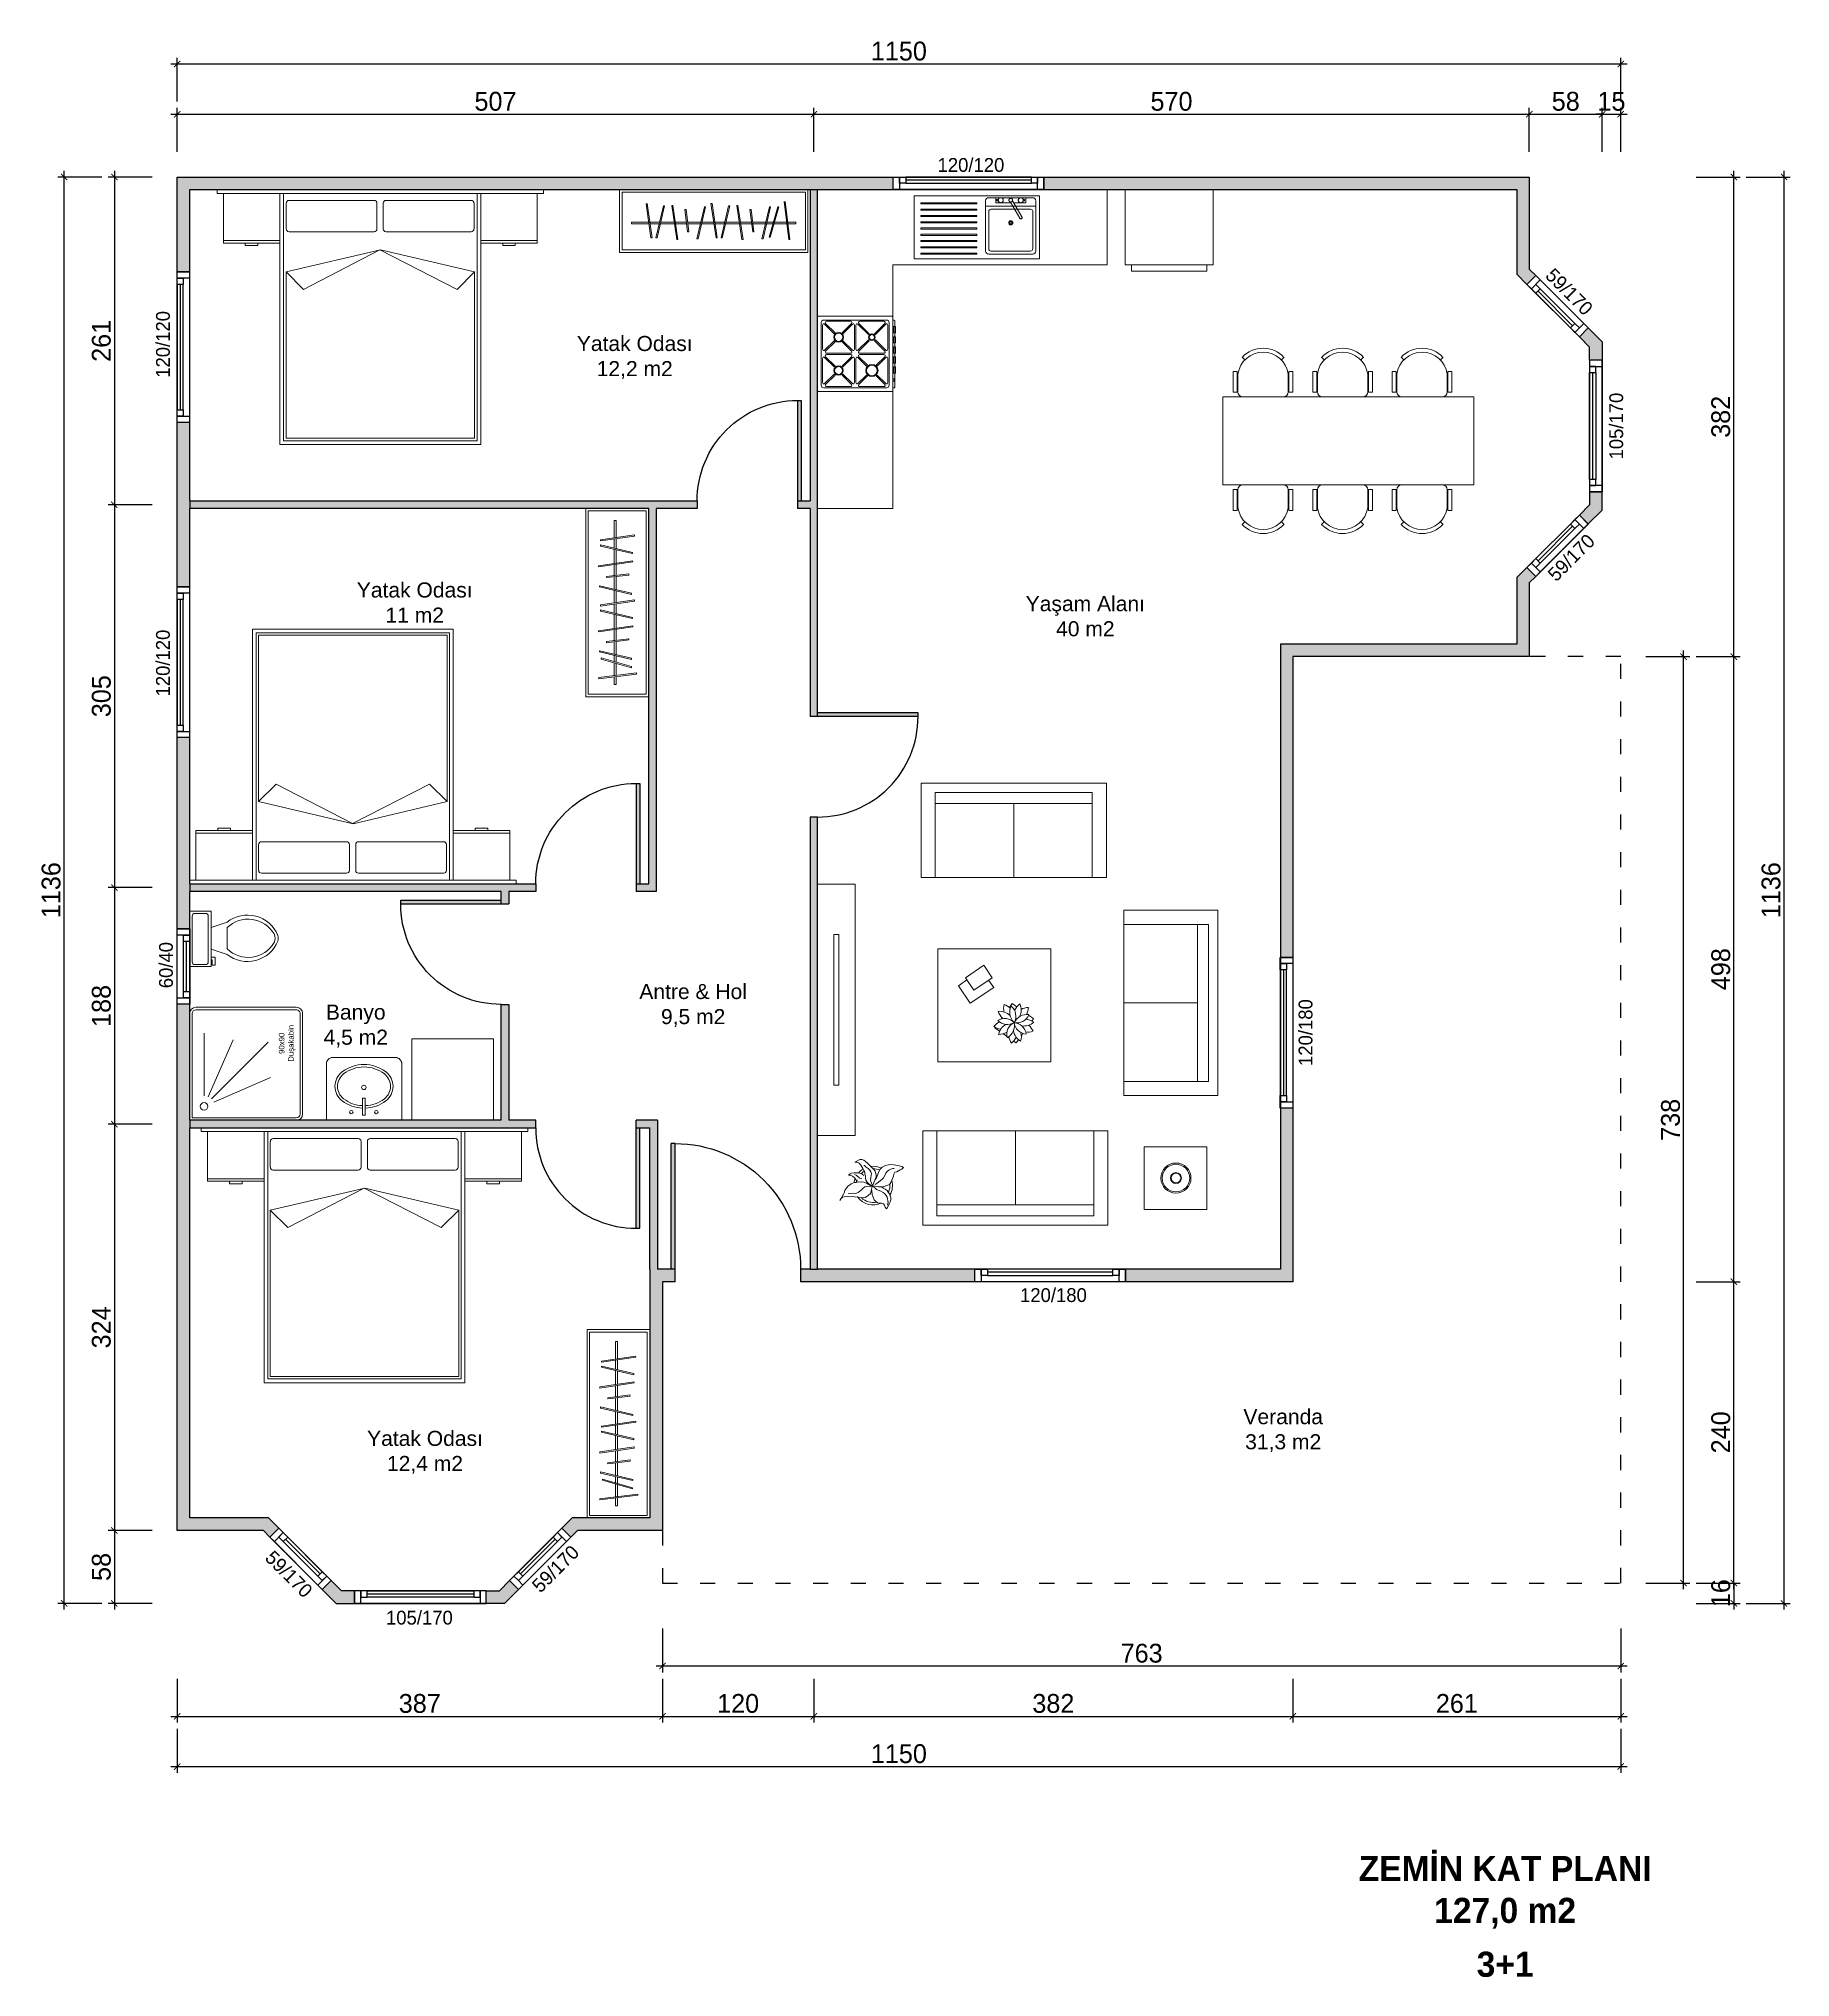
# Model space of a CAD drawing. Header units: inches. Extents: x 321 to 21697, y 7 to 6462.
# Drawn here: x 19697 to 21091, y 289 to 1833 of the extents above; entities that cross this region are included whole.
import ezdxf

# ---------------------------------------------------------------- set-up
doc = ezdxf.new("R2010")
doc.units = ezdxf.units.IN
doc.header["$MEASUREMENT"] = 0
doc.linetypes.add('ACAD_ISO03W100', pattern=[30, 12, -18])
doc.layers.add('Kapı', color=154, linetype='Continuous', true_color=0x0c4697)
for name, color, linetype in [('Pencere', 141, 'Continuous'), ('PM-TARAMA PARAPET', 7, 'Continuous'), ('Veranda', 31, 'Continuous')]:
    doc.layers.add(name, color=color, linetype=linetype)
doc.layers.add('tefris', color=8, linetype='Continuous', lineweight=5)
doc.layers.add('tefriş', color=8, linetype='Continuous', lineweight=0)
doc.styles.add('DIŞ ÖLÇÜ', font='FRAMDCN.TTF', dxfattribs={"height": 15})
doc.styles.get("Standard").update_dxf_attribs({"font": 'arial.ttf'})
doc.dimstyles.new('YAZI STİLİ', dxfattribs={"dimscale": 0.5, "dimtxt": 15, "dimasz": 10, "dimexe": 10, "dimexo": 10, "dimgap": 5, "dimtad": 1, "dimdec": 0, "dimtxsty": 'DIŞ ÖLÇÜ', "dimblk": 'ARCHTICK', "dimcen": 2.5, "dimdle": 10, "dimadec": 0, "dimazin": 0, "dimtfac": 1, "dimtdec": 0, "dimtix": 1, "dimtmove": 0, "dimatfit": 3, "dimldrblk": 'ARCHTICK', "dimfxl": 60, "dimfxlon": 1, "dimlwd": -1, "dimlwe": -1, "dimarcsym": 0})

msp = doc.modelspace()

# ---------------------------------------------------------------- texts
for s, width, insert, char_height, attachment_point in [('{\\fFranklin Gothic Medium Cond|b0|i0|c0|p34;1\\fFranklin Gothic Medium Cond|b0|i0|c162|p34;2\\fFranklin Gothic Medium Cond|b0|i0|c0|p34;0/1\\fFranklin Gothic Medium Cond|b0|i0|c162|p34;2\\fFranklin Gothic Medium Cond|b0|i0|c0|p34;0}', 54.288, (20412.2, 1737.8), 11, 1), ('\\pxqc;Yatak Odası\\P12,2 m2', 160.844, (20251.5, 1596.1), 12, 3), ('\\pxqc;Yatak Odası\\P11 m2', 160.844, (20076.3, 1399.8), 12, 3), ('\\pxqc;Yaşam Alanı\\P40 m2', 160.844, (20610.3, 1388.9), 12, 3), ('\\pxqc;Antre & Hol\\P9,5 m2', 160.844, (20298, 1080), 12, 3), ('\\pxqc;Banyo\\P4,5 m2', 69.133, (19983.5, 1063.6), 12, 3), ('{\\fFranklin Gothic Medium Cond|b0|i0|c0|p34;1\\fFranklin Gothic Medium Cond|b0|i0|c162|p34;2\\fFranklin Gothic Medium Cond|b0|i0|c0|p34;0/1\\fFranklin Gothic Medium Cond|b0|i0|c162|p34;8\\fFranklin Gothic Medium Cond|b0|i0|c0|p34;0}', 54.288, (20477.9, 837.7), 11, 1), ('\\pxqc;Veranda \\P31,3 m2', 69.133, (20722, 741.4), 12, 3), ('\\pxqc;Yatak Odası\\P12,4 m2', 160.844, (20084.5, 724.1), 12, 3), ('{\\fFranklin Gothic Medium Cond|b0|i0|c162|p34;105\\fFranklin Gothic Medium Cond|b0|i0|c0|p34;/1\\fFranklin Gothic Medium Cond|b0|i0|c162|p34;7\\fFranklin Gothic Medium Cond|b0|i0|c0|p34;0}', 54.288, (20026.2, 580.8), 11, 3), ('\\pxqc;{\\fFranklin Gothic Medium Cond|b1|i0|c162|p34;ZEMİN KAT PLANI \\P127,0 m2}', 496.116, (20616.1, 385.5), 20, 1), ('\\pxqc;{\\fFranklin Gothic Medium Cond|b1|i0|c162|p34;\\C252;\\c9999763;3+1}', 496.116, (20616.1, 309.3), 20, 1)]:
    msp.add_mtext_dynamic_manual_height_columns(s, width=width, gutter_width=12.5, heights=[0], dxfattribs=dict(insert=insert, char_height=char_height, attachment_point=attachment_point))
at = {"char_height": 11}
for s, insert, attachment_point, rotation in [('{\\fFranklin Gothic Medium Cond|b0|i0|c162|p34;59\\fFranklin Gothic Medium Cond|b0|i0|c0|p34;/1\\fFranklin Gothic Medium Cond|b0|i0|c162|p34;7\\fFranklin Gothic Medium Cond|b0|i0|c0|p34;0}', (20935, 1619.3), 3, 315), ('{\\fFranklin Gothic Medium Cond|b0|i0|c0|p34;1\\fFranklin Gothic Medium Cond|b0|i0|c162|p34;2\\fFranklin Gothic Medium Cond|b0|i0|c0|p34;0/1\\fFranklin Gothic Medium Cond|b0|i0|c162|p34;2\\fFranklin Gothic Medium Cond|b0|i0|c0|p34;0}', (19789.9, 1562.8), 1, 90), ('{\\fFranklin Gothic Medium Cond|b0|i0|c162|p34;105\\fFranklin Gothic Medium Cond|b0|i0|c0|p34;/1\\fFranklin Gothic Medium Cond|b0|i0|c162|p34;7\\fFranklin Gothic Medium Cond|b0|i0|c0|p34;0}', (20947.1, 1550.9), 3, 90), ('{\\fFranklin Gothic Medium Cond|b0|i0|c162|p34;59\\fFranklin Gothic Medium Cond|b0|i0|c0|p34;/1\\fFranklin Gothic Medium Cond|b0|i0|c162|p34;7\\fFranklin Gothic Medium Cond|b0|i0|c0|p34;0}', (20928.8, 1439.4), 3, 45), ('{\\fFranklin Gothic Medium Cond|b0|i0|c0|p34;1\\fFranklin Gothic Medium Cond|b0|i0|c162|p34;2\\fFranklin Gothic Medium Cond|b0|i0|c0|p34;0/1\\fFranklin Gothic Medium Cond|b0|i0|c162|p34;2\\fFranklin Gothic Medium Cond|b0|i0|c0|p34;0}', (19789.9, 1309), 1, 90), ('{\\fFranklin Gothic Medium Cond|b0|i0|c162|p34;60/40}', (19792.3, 1076.6), 1, 90), ('{\\fFranklin Gothic Medium Cond|b0|i0|c0|p34;1\\fFranklin Gothic Medium Cond|b0|i0|c162|p34;2\\fFranklin Gothic Medium Cond|b0|i0|c0|p34;0/1\\fFranklin Gothic Medium Cond|b0|i0|c162|p34;8\\fFranklin Gothic Medium Cond|b0|i0|c0|p34;0}', (20699.7, 1014.7), 1, 90), ('{\\fFranklin Gothic Medium Cond|b0|i0|c162|p34;59\\fFranklin Gothic Medium Cond|b0|i0|c0|p34;/1\\fFranklin Gothic Medium Cond|b0|i0|c162|p34;7\\fFranklin Gothic Medium Cond|b0|i0|c0|p34;0}', (19915.5, 598), 3, 315), ('{\\fFranklin Gothic Medium Cond|b0|i0|c162|p34;59\\fFranklin Gothic Medium Cond|b0|i0|c0|p34;/1\\fFranklin Gothic Medium Cond|b0|i0|c162|p34;7\\fFranklin Gothic Medium Cond|b0|i0|c0|p34;0}', (20120, 634), 3, 45)]:
    msp.add_mtext_dynamic_manual_height_columns(s, width=54.288, gutter_width=12.5, heights=[0], dxfattribs=dict(at, insert=insert, attachment_point=attachment_point, rotation=rotation))

# ---------------------------------------------------------------- blocks, each defined once
blk = doc.blocks.new('_ArchTick')
at = {"color": 0, "linetype": 'ByBlock', "const_width": 0.15}
blk.add_lwpolyline([(-0.5, -0.5), (0.5, 0.5)], dxfattribs=at)
blk = doc.blocks.new('*D395')
at = {"color": 0, "transparency": 16777216}
for p, q in [((19806.7, 526.7), (19806.7, 491.7)), ((20193.2, 526.7), (20193.2, 491.7)), ((19801.7, 496.7), (20198.2, 496.7))]:
    blk.add_line(p, q, dxfattribs=at)
at = {"layer": 'Defpoints', "color": 0, "transparency": 16777216}
for p in [(19806.7, 604.7), (20193.2, 604.7), (20193.2, 496.7)]:
    blk.add_point(p, dxfattribs=at)
at = {"color": 0, "transparency": 16777216, "xscale": 5, "yscale": 5, "zscale": 5, "rotation": 180}
blk.add_blockref('_ArchTick', (19806.7, 496.7), dxfattribs=at)
at = {"color": 0, "transparency": 16777216, "xscale": 5, "yscale": 5, "zscale": 5}
blk.add_blockref('_ArchTick', (20193.2, 496.7), dxfattribs=at)
at = {"color": 0, "transparency": 16777216, "insert": (19999.9, 506.9), "char_height": 15, "attachment_point": 5, "style": 'DIŞ ÖLÇÜ'}
blk.add_mtext('387', dxfattribs=at)
blk = doc.blocks.new('*D396')
at = {"color": 0, "transparency": 16777216}
for p, q in [((20193.2, 526.7), (20193.2, 491.7)), ((20313.7, 526.7), (20313.7, 491.7)), ((20188.2, 496.7), (20318.7, 496.7))]:
    blk.add_line(p, q, dxfattribs=at)
at = {"layer": 'Defpoints', "color": 0, "transparency": 16777216}
for p in [(20313.7, 812.9), (20193.2, 604.7), (20313.7, 496.7)]:
    blk.add_point(p, dxfattribs=at)
at = {"color": 0, "transparency": 16777216, "xscale": 5, "yscale": 5, "zscale": 5, "rotation": 180}
blk.add_blockref('_ArchTick', (20193.2, 496.7), dxfattribs=at)
at = {"color": 0, "transparency": 16777216, "xscale": 5, "yscale": 5, "zscale": 5}
blk.add_blockref('_ArchTick', (20313.7, 496.7), dxfattribs=at)
at = {"color": 0, "transparency": 16777216, "insert": (20253.4, 506.9), "char_height": 15, "attachment_point": 5, "style": 'DIŞ ÖLÇÜ'}
blk.add_mtext('120', dxfattribs=at)
blk = doc.blocks.new('*D397')
at = {"color": 0, "transparency": 16777216}
for p, q in [((20313.7, 526.7), (20313.7, 491.7)), ((20695.2, 526.7), (20695.2, 491.7)), ((20308.7, 496.7), (20700.2, 496.7))]:
    blk.add_line(p, q, dxfattribs=at)
at = {"layer": 'Defpoints', "color": 0, "transparency": 16777216}
for p in [(20313.7, 812.9), (20695.2, 802.9), (20695.2, 496.7)]:
    blk.add_point(p, dxfattribs=at)
at = {"color": 0, "transparency": 16777216, "xscale": 5, "yscale": 5, "zscale": 5, "rotation": 180}
blk.add_blockref('_ArchTick', (20313.7, 496.7), dxfattribs=at)
at = {"color": 0, "transparency": 16777216, "xscale": 5, "yscale": 5, "zscale": 5}
blk.add_blockref('_ArchTick', (20695.2, 496.7), dxfattribs=at)
at = {"color": 0, "transparency": 16777216, "insert": (20504.4, 506.9), "char_height": 15, "attachment_point": 5, "style": 'DIŞ ÖLÇÜ'}
blk.add_mtext('382', dxfattribs=at)
blk = doc.blocks.new('*D398')
at = {"color": 0, "transparency": 16777216}
for p, q in [((20695.2, 526.7), (20695.2, 491.7)), ((20956.2, 526.7), (20956.2, 491.7)), ((20690.2, 496.7), (20961.2, 496.7))]:
    blk.add_line(p, q, dxfattribs=at)
at = {"layer": 'Defpoints', "color": 0, "transparency": 16777216}
for p in [(20956.2, 1300.7), (20695.2, 802.9), (20956.2, 496.7)]:
    blk.add_point(p, dxfattribs=at)
at = {"color": 0, "transparency": 16777216, "xscale": 5, "yscale": 5, "zscale": 5, "rotation": 180}
blk.add_blockref('_ArchTick', (20695.2, 496.7), dxfattribs=at)
at = {"color": 0, "transparency": 16777216, "xscale": 5, "yscale": 5, "zscale": 5}
blk.add_blockref('_ArchTick', (20956.2, 496.7), dxfattribs=at)
at = {"color": 0, "transparency": 16777216, "insert": (20825.7, 506.9), "char_height": 15, "attachment_point": 5, "style": 'DIŞ ÖLÇÜ'}
blk.add_mtext('261', dxfattribs=at)
blk = doc.blocks.new('*D399')
at = {"color": 0, "transparency": 16777216}
for p, q in [((19806.7, 486.7), (19806.7, 451.7)), ((20956.2, 486.7), (20956.2, 451.7)), ((19801.7, 456.7), (20961.2, 456.7))]:
    blk.add_line(p, q, dxfattribs=at)
at = {"layer": 'Defpoints', "color": 0, "transparency": 16777216}
for p in [(20956.2, 690.9), (19806.7, 604.7), (20956.2, 456.7)]:
    blk.add_point(p, dxfattribs=at)
at = {"color": 0, "transparency": 16777216, "xscale": 5, "yscale": 5, "zscale": 5, "rotation": 180}
blk.add_blockref('_ArchTick', (19806.7, 456.7), dxfattribs=at)
at = {"color": 0, "transparency": 16777216, "xscale": 5, "yscale": 5, "zscale": 5}
blk.add_blockref('_ArchTick', (20956.2, 456.7), dxfattribs=at)
at = {"color": 0, "transparency": 16777216, "insert": (20381.4, 466.9), "char_height": 15, "attachment_point": 5, "style": 'DIŞ ÖLÇÜ'}
blk.add_mtext('1150', dxfattribs=at)
blk = doc.blocks.new('*D400')
at = {"color": 0, "transparency": 16777216}
for p, q in [((21016.2, 842.9), (21051.2, 842.9)), ((21046.2, 597.9), (21046.2, 847.9)), ((21016.2, 602.9), (21051.2, 602.9))]:
    blk.add_line(p, q, dxfattribs=at)
at = {"layer": 'Defpoints', "color": 0, "transparency": 16777216}
for p in [(20233.2, 842.9), (21046.2, 842.9), (20233.2, 602.9)]:
    blk.add_point(p, dxfattribs=at)
at = {"color": 0, "transparency": 16777216, "xscale": 5, "yscale": 5, "zscale": 5}
for p, rotation in [((21046.2, 842.9), 90), ((21046.2, 602.9), 270)]:
    blk.add_blockref('_ArchTick', p, dxfattribs=dict(at, rotation=rotation))
at = {"color": 0, "transparency": 16777216, "insert": (21035.9, 722.9), "char_height": 15, "attachment_point": 5, "rotation": 90, "style": 'DIŞ ÖLÇÜ'}
blk.add_mtext('240', dxfattribs=at)
blk = doc.blocks.new('*D401')
at = {"color": 0, "transparency": 16777216}
for p, q in [((21046.2, 837.9), (21046.2, 1345.7)), ((21016.2, 1340.7), (21051.2, 1340.7)), ((21016.2, 842.9), (21051.2, 842.9))]:
    blk.add_line(p, q, dxfattribs=at)
at = {"layer": 'Defpoints', "color": 0, "transparency": 16777216}
for p in [(20923.4, 1340.7), (21046.2, 1340.7), (20233.2, 842.9)]:
    blk.add_point(p, dxfattribs=at)
at = {"color": 0, "transparency": 16777216, "xscale": 5, "yscale": 5, "zscale": 5}
for p, rotation in [((21046.2, 1340.7), 90), ((21046.2, 842.9), 270)]:
    blk.add_blockref('_ArchTick', p, dxfattribs=dict(at, rotation=rotation))
at = {"color": 0, "transparency": 16777216, "insert": (21035.9, 1091.8), "char_height": 15, "attachment_point": 5, "rotation": 90, "style": 'DIŞ ÖLÇÜ'}
blk.add_mtext('498', dxfattribs=at)
blk = doc.blocks.new('*D402')
at = {"color": 0, "transparency": 16777216}
for p, q in [((21016.2, 1722.7), (21051.2, 1722.7)), ((21046.2, 1335.7), (21046.2, 1727.7)), ((21016.2, 1340.7), (21051.2, 1340.7))]:
    blk.add_line(p, q, dxfattribs=at)
at = {"layer": 'Defpoints', "color": 0, "transparency": 16777216}
for p in [(20923.4, 1722.7), (21046.2, 1722.7), (20923.4, 1340.7)]:
    blk.add_point(p, dxfattribs=at)
at = {"color": 0, "transparency": 16777216, "xscale": 5, "yscale": 5, "zscale": 5}
for p, rotation in [((21046.2, 1722.7), 90), ((21046.2, 1340.7), 270)]:
    blk.add_blockref('_ArchTick', p, dxfattribs=dict(at, rotation=rotation))
at = {"color": 0, "transparency": 16777216, "insert": (21035.9, 1531.7), "char_height": 15, "attachment_point": 5, "rotation": 90, "style": 'DIŞ ÖLÇÜ'}
blk.add_mtext('382', dxfattribs=at)
blk = doc.blocks.new('*D548')
at = {"color": 0, "transparency": 16777216}
for p, q in [((19806.7, 1742.7), (19806.7, 1777.7)), ((20313.7, 1742.7), (20313.7, 1777.7)), ((19801.7, 1772.7), (20318.7, 1772.7))]:
    blk.add_line(p, q, dxfattribs=at)
at = {"layer": 'Defpoints', "color": 0, "transparency": 16777216}
for p in [(20313.7, 1772.7), (19806.7, 1722.7), (20313.7, 1712.7)]:
    blk.add_point(p, dxfattribs=at)
at = {"color": 0, "transparency": 16777216, "xscale": 5, "yscale": 5, "zscale": 5, "rotation": 180}
blk.add_blockref('_ArchTick', (19806.7, 1772.7), dxfattribs=at)
at = {"color": 0, "transparency": 16777216, "xscale": 5, "yscale": 5, "zscale": 5}
blk.add_blockref('_ArchTick', (20313.7, 1772.7), dxfattribs=at)
at = {"color": 0, "transparency": 16777216, "insert": (20060.2, 1782.9), "char_height": 15, "attachment_point": 5, "style": 'DIŞ ÖLÇÜ'}
blk.add_mtext('507', dxfattribs=at)
blk = doc.blocks.new('*D549')
at = {"color": 0, "transparency": 16777216}
for p, q in [((20313.7, 1742.7), (20313.7, 1777.7)), ((20883.4, 1742.7), (20883.4, 1777.7)), ((20308.7, 1772.7), (20888.4, 1772.7))]:
    blk.add_line(p, q, dxfattribs=at)
at = {"layer": 'Defpoints', "color": 0, "transparency": 16777216}
for p in [(20883.4, 1772.7), (20883.4, 1722.7), (20313.7, 1712.7)]:
    blk.add_point(p, dxfattribs=at)
at = {"color": 0, "transparency": 16777216, "xscale": 5, "yscale": 5, "zscale": 5, "rotation": 180}
blk.add_blockref('_ArchTick', (20313.7, 1772.7), dxfattribs=at)
at = {"color": 0, "transparency": 16777216, "xscale": 5, "yscale": 5, "zscale": 5}
blk.add_blockref('_ArchTick', (20883.4, 1772.7), dxfattribs=at)
at = {"color": 0, "transparency": 16777216, "insert": (20598.5, 1782.9), "char_height": 15, "attachment_point": 5, "style": 'DIŞ ÖLÇÜ'}
blk.add_mtext('570', dxfattribs=at)
blk = doc.blocks.new('*D550')
at = {"color": 0, "transparency": 16777216}
for p, q in [((20883.4, 1742.7), (20883.4, 1777.7)), ((20941.4, 1742.7), (20941.4, 1777.7)), ((20878.4, 1772.7), (20946.4, 1772.7))]:
    blk.add_line(p, q, dxfattribs=at)
at = {"layer": 'Defpoints', "color": 0, "transparency": 16777216}
for p in [(20941.4, 1772.7), (20883.4, 1722.7), (20941.4, 1591.4)]:
    blk.add_point(p, dxfattribs=at)
at = {"color": 0, "transparency": 16777216, "xscale": 5, "yscale": 5, "zscale": 5, "rotation": 180}
blk.add_blockref('_ArchTick', (20883.4, 1772.7), dxfattribs=at)
at = {"color": 0, "transparency": 16777216, "xscale": 5, "yscale": 5, "zscale": 5}
blk.add_blockref('_ArchTick', (20941.4, 1772.7), dxfattribs=at)
at = {"color": 0, "transparency": 16777216, "insert": (20912.4, 1782.9), "char_height": 15, "attachment_point": 5, "style": 'DIŞ ÖLÇÜ'}
blk.add_mtext('58', dxfattribs=at)
blk = doc.blocks.new('*D551')
at = {"color": 0, "transparency": 16777216}
for p, q in [((20941.4, 1742.7), (20941.4, 1777.7)), ((20956.2, 1742.7), (20956.2, 1777.7)), ((20941.4, 1772.7), (20936.4, 1772.7)), ((20941.4, 1772.7), (20956.2, 1772.7)), ((20956.2, 1772.7), (20961.2, 1772.7))]:
    blk.add_line(p, q, dxfattribs=at)
at = {"layer": 'Defpoints', "color": 0, "transparency": 16777216}
for p in [(20956.2, 1772.7), (20941.4, 1591.4), (20956.2, 1340.7)]:
    blk.add_point(p, dxfattribs=at)
at = {"color": 0, "transparency": 16777216, "xscale": 5, "yscale": 5, "zscale": 5}
blk.add_blockref('_ArchTick', (20941.4, 1772.7), dxfattribs=at)
at = {"color": 0, "transparency": 16777216, "xscale": 5, "yscale": 5, "zscale": 5, "rotation": 180}
blk.add_blockref('_ArchTick', (20956.2, 1772.7), dxfattribs=at)
at = {"color": 0, "transparency": 16777216, "insert": (20948.8, 1782.9), "char_height": 15, "attachment_point": 5, "style": 'DIŞ ÖLÇÜ'}
blk.add_mtext('15', dxfattribs=at)
blk = doc.blocks.new('*D403')
at = {"color": 0, "transparency": 16777216}
for p, q in [((19801.7, 1812.7), (20961.2, 1812.7)), ((19806.7, 1782.7), (19806.7, 1817.7)), ((20956.2, 1782.7), (20956.2, 1817.7))]:
    blk.add_line(p, q, dxfattribs=at)
at = {"layer": 'Defpoints', "color": 0, "transparency": 16777216}
for p in [(20956.2, 1812.7), (19806.7, 1722.7), (20956.2, 1340.7)]:
    blk.add_point(p, dxfattribs=at)
at = {"color": 0, "transparency": 16777216, "xscale": 5, "yscale": 5, "zscale": 5, "rotation": 180}
blk.add_blockref('_ArchTick', (19806.7, 1812.7), dxfattribs=at)
at = {"color": 0, "transparency": 16777216, "xscale": 5, "yscale": 5, "zscale": 5}
blk.add_blockref('_ArchTick', (20956.2, 1812.7), dxfattribs=at)
at = {"color": 0, "transparency": 16777216, "insert": (20381.4, 1822.9), "char_height": 15, "attachment_point": 5, "style": 'DIŞ ÖLÇÜ'}
blk.add_mtext('1150', dxfattribs=at)
blk = doc.blocks.new('*D404')
at = {"color": 0, "transparency": 16777216}
for p, q in [((21016.2, 602.9), (21051.2, 602.9)), ((21046.2, 602.9), (21046.2, 607.9)), ((21046.2, 602.9), (21046.2, 586.7)), ((21016.2, 586.7), (21051.2, 586.7)), ((21046.2, 586.7), (21046.2, 581.7))]:
    blk.add_line(p, q, dxfattribs=at)
at = {"layer": 'Defpoints', "color": 0, "transparency": 16777216}
for p in [(20233.2, 602.9), (20107.4, 586.7), (21046.2, 586.7)]:
    blk.add_point(p, dxfattribs=at)
at = {"color": 0, "transparency": 16777216, "xscale": 5, "yscale": 5, "zscale": 5}
for p, rotation in [((21046.2, 602.9), 270), ((21046.2, 586.7), 90)]:
    blk.add_blockref('_ArchTick', p, dxfattribs=dict(at, rotation=rotation))
at = {"color": 0, "transparency": 16777216, "insert": (21035.9, 594.8), "char_height": 15, "attachment_point": 5, "rotation": 90, "style": 'DIŞ ÖLÇÜ'}
blk.add_mtext('16', dxfattribs=at)
blk = doc.blocks.new('*D405')
at = {"color": 0, "transparency": 16777216}
for p, q in [((21056.2, 1722.7), (21091.2, 1722.7)), ((21086.2, 581.7), (21086.2, 1727.7)), ((21056.2, 586.7), (21091.2, 586.7))]:
    blk.add_line(p, q, dxfattribs=at)
at = {"layer": 'Defpoints', "color": 0, "transparency": 16777216}
for p in [(20840.1, 1722.7), (21086.2, 1722.7), (20107.4, 586.7)]:
    blk.add_point(p, dxfattribs=at)
at = {"color": 0, "transparency": 16777216, "xscale": 5, "yscale": 5, "zscale": 5}
for p, rotation in [((21086.2, 1722.7), 90), ((21086.2, 586.7), 270)]:
    blk.add_blockref('_ArchTick', p, dxfattribs=dict(at, rotation=rotation))
at = {"color": 0, "transparency": 16777216, "insert": (21075.9, 1154.7), "char_height": 15, "attachment_point": 5, "rotation": 90, "style": 'DIŞ ÖLÇÜ'}
blk.add_mtext('1136', dxfattribs=at)
blk = doc.blocks.new('*D552')
at = {"color": 0, "transparency": 16777216}
for p, q in [((19786.7, 1722.7), (19751.7, 1722.7)), ((19756.7, 1727.7), (19756.7, 1456.7)), ((19786.7, 1461.7), (19751.7, 1461.7))]:
    blk.add_line(p, q, dxfattribs=at)
at = {"layer": 'Defpoints', "color": 0, "transparency": 16777216}
for p in [(19806.7, 1722.7), (19756.7, 1461.7), (19816.7, 1461.7)]:
    blk.add_point(p, dxfattribs=at)
at = {"color": 0, "transparency": 16777216, "xscale": 5, "yscale": 5, "zscale": 5}
for p, rotation in [((19756.7, 1722.7), 90), ((19756.7, 1461.7), 270)]:
    blk.add_blockref('_ArchTick', p, dxfattribs=dict(at, rotation=rotation))
at = {"color": 0, "transparency": 16777216, "insert": (19746.4, 1592.2), "char_height": 15, "attachment_point": 5, "rotation": 90, "style": 'DIŞ ÖLÇÜ'}
blk.add_mtext('261', dxfattribs=at)
blk = doc.blocks.new('*D553')
at = {"color": 0, "transparency": 16777216}
for p, q in [((19756.7, 1466.7), (19756.7, 1151.7)), ((19786.7, 1461.7), (19751.7, 1461.7)), ((19786.7, 1156.7), (19751.7, 1156.7))]:
    blk.add_line(p, q, dxfattribs=at)
at = {"layer": 'Defpoints', "color": 0, "transparency": 16777216}
for p in [(19816.7, 1461.7), (19756.7, 1156.7), (19816.7, 1156.7)]:
    blk.add_point(p, dxfattribs=at)
at = {"color": 0, "transparency": 16777216, "xscale": 5, "yscale": 5, "zscale": 5}
for p, rotation in [((19756.7, 1461.7), 90), ((19756.7, 1156.7), 270)]:
    blk.add_blockref('_ArchTick', p, dxfattribs=dict(at, rotation=rotation))
at = {"color": 0, "transparency": 16777216, "insert": (19746.4, 1309.2), "char_height": 15, "attachment_point": 5, "rotation": 90, "style": 'DIŞ ÖLÇÜ'}
blk.add_mtext('305', dxfattribs=at)
blk = doc.blocks.new('*D554')
at = {"color": 0, "transparency": 16777216}
for p, q in [((19756.7, 1161.7), (19756.7, 963.4)), ((19786.7, 1156.7), (19751.7, 1156.7)), ((19786.7, 968.4), (19751.7, 968.4))]:
    blk.add_line(p, q, dxfattribs=at)
at = {"layer": 'Defpoints', "color": 0, "transparency": 16777216}
for p in [(19816.7, 1156.7), (19756.7, 968.4), (19816.7, 968.4)]:
    blk.add_point(p, dxfattribs=at)
at = {"color": 0, "transparency": 16777216, "xscale": 5, "yscale": 5, "zscale": 5}
for p, rotation in [((19756.7, 1156.7), 90), ((19756.7, 968.4), 270)]:
    blk.add_blockref('_ArchTick', p, dxfattribs=dict(at, rotation=rotation))
at = {"color": 0, "transparency": 16777216, "insert": (19746.4, 1062.5), "char_height": 15, "attachment_point": 5, "rotation": 90, "style": 'DIŞ ÖLÇÜ'}
blk.add_mtext('188', dxfattribs=at)
blk = doc.blocks.new('*D555')
at = {"color": 0, "transparency": 16777216}
for p, q in [((19756.7, 973.4), (19756.7, 639.7)), ((19786.7, 968.4), (19751.7, 968.4)), ((19786.7, 644.7), (19751.7, 644.7))]:
    blk.add_line(p, q, dxfattribs=at)
at = {"layer": 'Defpoints', "color": 0, "transparency": 16777216}
for p in [(19816.7, 968.4), (19756.7, 644.7), (19806.7, 644.7)]:
    blk.add_point(p, dxfattribs=at)
at = {"color": 0, "transparency": 16777216, "xscale": 5, "yscale": 5, "zscale": 5}
for p, rotation in [((19756.7, 968.4), 90), ((19756.7, 644.7), 270)]:
    blk.add_blockref('_ArchTick', p, dxfattribs=dict(at, rotation=rotation))
at = {"color": 0, "transparency": 16777216, "insert": (19746.4, 806.5), "char_height": 15, "attachment_point": 5, "rotation": 90, "style": 'DIŞ ÖLÇÜ'}
blk.add_mtext('324', dxfattribs=at)
blk = doc.blocks.new('*D556')
at = {"color": 0, "transparency": 16777216}
for p, q in [((19756.7, 649.7), (19756.7, 581.7)), ((19786.7, 644.7), (19751.7, 644.7)), ((19786.7, 586.7), (19751.7, 586.7))]:
    blk.add_line(p, q, dxfattribs=at)
at = {"layer": 'Defpoints', "color": 0, "transparency": 16777216}
for p in [(19806.7, 644.7), (19756.7, 586.7), (19933.4, 586.7)]:
    blk.add_point(p, dxfattribs=at)
at = {"color": 0, "transparency": 16777216, "xscale": 5, "yscale": 5, "zscale": 5}
for p, rotation in [((19756.7, 644.7), 90), ((19756.7, 586.7), 270)]:
    blk.add_blockref('_ArchTick', p, dxfattribs=dict(at, rotation=rotation))
at = {"color": 0, "transparency": 16777216, "insert": (19746.4, 615.7), "char_height": 15, "attachment_point": 5, "rotation": 90, "style": 'DIŞ ÖLÇÜ'}
blk.add_mtext('58', dxfattribs=at)
blk = doc.blocks.new('*D406')
at = {"color": 0, "transparency": 16777216}
for p, q in [((19746.7, 1722.7), (19711.7, 1722.7)), ((19716.7, 581.7), (19716.7, 1727.7)), ((19746.7, 586.7), (19711.7, 586.7))]:
    blk.add_line(p, q, dxfattribs=at)
at = {"layer": 'Defpoints', "color": 0, "transparency": 16777216}
for p in [(19716.7, 1722.7), (19806.7, 1722.7), (19933.4, 586.7)]:
    blk.add_point(p, dxfattribs=at)
at = {"color": 0, "transparency": 16777216, "xscale": 5, "yscale": 5, "zscale": 5}
for p, rotation in [((19716.7, 1722.7), 90), ((19716.7, 586.7), 270)]:
    blk.add_blockref('_ArchTick', p, dxfattribs=dict(at, rotation=rotation))
at = {"color": 0, "transparency": 16777216, "insert": (19706.4, 1154.7), "char_height": 15, "attachment_point": 5, "rotation": 90, "style": 'DIŞ ÖLÇÜ'}
blk.add_mtext('1136', dxfattribs=at)
blk = doc.blocks.new('*D407')
at = {"color": 0, "transparency": 16777216}
for p, q in [((21006.2, 597.9), (21006.2, 1345.7)), ((20976.2, 1340.7), (21011.2, 1340.7)), ((20976.2, 602.9), (21011.2, 602.9))]:
    blk.add_line(p, q, dxfattribs=at)
at = {"layer": 'Defpoints', "color": 0, "transparency": 16777216}
for p in [(20916.2, 1340.7), (21006.2, 1340.7), (20916.2, 602.9)]:
    blk.add_point(p, dxfattribs=at)
at = {"color": 0, "transparency": 16777216, "xscale": 5, "yscale": 5, "zscale": 5}
for p, rotation in [((21006.2, 1340.7), 90), ((21006.2, 602.9), 270)]:
    blk.add_blockref('_ArchTick', p, dxfattribs=dict(at, rotation=rotation))
at = {"color": 0, "transparency": 16777216, "insert": (20995.9, 971.8), "char_height": 15, "attachment_point": 5, "rotation": 90, "style": 'DIŞ ÖLÇÜ'}
blk.add_mtext('738', dxfattribs=at)
blk = doc.blocks.new('*D408')
at = {"color": 0, "transparency": 16777216}
for p, q in [((20193.2, 566.7), (20193.2, 531.7)), ((20956.2, 566.7), (20956.2, 531.7)), ((20961.2, 536.7), (20188.2, 536.7))]:
    blk.add_line(p, q, dxfattribs=at)
at = {"layer": 'Defpoints', "color": 0, "transparency": 16777216}
for p in [(20193.2, 644.7), (20956.2, 642.9), (20193.2, 536.7)]:
    blk.add_point(p, dxfattribs=at)
at = {"color": 0, "transparency": 16777216, "xscale": 5, "yscale": 5, "zscale": 5, "rotation": 180}
blk.add_blockref('_ArchTick', (20193.2, 536.7), dxfattribs=at)
at = {"color": 0, "transparency": 16777216, "xscale": 5, "yscale": 5, "zscale": 5}
blk.add_blockref('_ArchTick', (20956.2, 536.7), dxfattribs=at)
at = {"color": 0, "transparency": 16777216, "insert": (20574.7, 546.9), "char_height": 15, "attachment_point": 5, "style": 'DIŞ ÖLÇÜ'}
blk.add_mtext('763', dxfattribs=at)
blk = doc.blocks.new('dffsfesf')
at = {"layer": 'tefris'}
for p, q in [((8402.4, 1317.4), (8402.4, 1296.9)), ((8472.4, 1319.6), (8404.7, 1319.6)), ((8474.7, 1296.9), (8474.7, 1317.4)), ((8479.7, 1317.4), (8479.7, 1296.9)), ((8549.7, 1319.6), (8482, 1319.6)), ((8552, 1296.9), (8552, 1317.4)), ((8374.9, 1283.7), (8379.9, 1283.7)), ((8404.7, 1294.6), (8472.4, 1294.6)), ((8482, 1294.6), (8549.7, 1294.6)), ((8579.9, 1283.7), (8584.9, 1283.7)), ((8477.6, 1280.3), (8402.4, 1262.7)), ((8477.1, 1280.2), (8416.3, 1248.8)), ((8538.5, 1248.8), (8477.1, 1280.2)), ((8552.4, 1262.7), (8477.6, 1280.3)), ((8416.3, 1248.8), (8402.4, 1262.7)), ((8402.4, 1262.7), (8402.4, 1130.2)), ((8552.4, 1262.7), (8538.5, 1248.8)), ((8552.4, 1130.2), (8552.4, 1262.7)), ((8402.4, 1130.2), (8552.4, 1130.2))]:
    blk.add_line(p, q, dxfattribs=at)
for points in [[(8347.4, 1325.2), (8607.4, 1325.2), (8607.4, 1328.2), (8347.4, 1328.2)], [(8397.4, 1125.2), (8557.4, 1125.2), (8557.4, 1325.2), (8397.4, 1325.2)]]:
    blk.add_lwpolyline(points, close=True, dxfattribs=at)
for points in [[(8352.4, 1325.2), (8397.4, 1325.2), (8397.4, 1287.7), (8352.4, 1287.7), (8352.4, 1325.2)], [(8397.4, 1325.2), (8397.4, 1125.2), (8557.4, 1125.2), (8557.4, 1325.2)], [(8400.4, 1325.2), (8400.4, 1128.2), (8554.4, 1128.2), (8554.4, 1325.2)], [(8557.4, 1325.2), (8602.4, 1325.2), (8602.4, 1287.7), (8557.4, 1287.7), (8557.4, 1325.2)], [(8397.4, 1287.7), (8397.4, 1285.7), (8352.4, 1285.7), (8352.4, 1287.7)], [(8374.9, 1283.7), (8369.9, 1283.7), (8369.9, 1285.7)], [(8379.9, 1283.7), (8379.9, 1285.7)], [(8602.4, 1287.7), (8602.4, 1285.7), (8557.4, 1285.7), (8557.4, 1287.7)], [(8579.9, 1283.7), (8574.9, 1283.7), (8574.9, 1285.7)], [(8584.9, 1283.7), (8584.9, 1285.7)]]:
    blk.add_lwpolyline(points, dxfattribs=at)
for centre, start, end in [((8404.7, 1317.4), 90, 180), ((8472.4, 1317.4), 0, 90), ((8482, 1317.4), 90, 180), ((8549.7, 1317.4), 0, 90), ((8404.7, 1296.9), 180, 270), ((8472.4, 1296.9), 270, 0), ((8482, 1296.9), 180, 270), ((8549.7, 1296.9), 270, 0)]:
    blk.add_arc(centre, 2.27, start, end, dxfattribs=at)
blk = doc.blocks.new('esfdad')
at = {"layer": 'tefris', "lineweight": 0, "ltscale": 50}
for p, q in [((8348.4, 990.1), (8347.5, 989.9)), ((8362.3, 988.4), (8361.4, 988.4)), ((8368.9, 988.7), (8368, 988.5)), ((8400.1, 990.1), (8399.2, 990.1)), ((8414.1, 988.4), (8413.2, 988.4)), ((8420.7, 988.7), (8419.8, 988.7)), ((8458.3, 991.7), (8457.4, 991.6)), ((8379.4, 985.5), (8378.5, 985.4)), ((8394.9, 987.6), (8393.9, 987.6)), ((8431.1, 985.5), (8430.2, 985.5)), ((8446.6, 987.6), (8445.7, 987.6)), ((8453.2, 987.5), (8452.3, 987.5)), ((8352.3, 962.8), (8351.4, 962.8)), ((8356.3, 962.8), (8355.4, 962.8)), ((8372.9, 961.4), (8372, 961.4)), ((8381.5, 967.7), (8380.6, 967.7)), ((8388.9, 962), (8388, 962)), ((8404.1, 962.8), (8403.2, 962.8)), ((8408.1, 962.8), (8407.2, 962.8)), ((8424.7, 961.4), (8423.8, 961.4)), ((8433.3, 967.7), (8432.4, 967.6)), ((8440.7, 962), (8439.7, 962)), ((8446.3, 963.4), (8445.4, 963.4)), ((8462, 961.5), (8461.1, 961.5))]:
    blk.add_line(p, q, dxfattribs=at)
at = {"layer": 'tefris', "lineweight": 0}
for p, q in [((8351.4, 962.8), (8347.5, 989.9)), ((8352.3, 962.8), (8348.4, 990.1)), ((8355.4, 962.8), (8361.4, 988.4)), ((8356.3, 962.8), (8362.3, 988.4)), ((8372, 961.4), (8368, 988.7)), ((8372.9, 961.4), (8368.9, 988.7)), ((8403.2, 962.8), (8399.2, 990.1)), ((8404.1, 962.8), (8400.1, 990.1)), ((8407.2, 962.8), (8413.2, 988.4)), ((8408.1, 962.8), (8414.1, 988.4)), ((8423.8, 961.4), (8419.8, 988.7)), ((8424.7, 961.4), (8420.7, 988.7)), ((8461.1, 961.5), (8457.4, 991.7)), ((8462, 961.5), (8458.3, 991.7)), ((8380.6, 967.7), (8378.4, 985.5)), ((8381.5, 967.7), (8379.4, 985.5)), ((8388, 962), (8393.9, 987.6)), ((8388.9, 962), (8394.9, 987.6)), ((8432.4, 967.7), (8430.2, 985.5)), ((8433.3, 967.7), (8431.1, 985.5)), ((8439.7, 962), (8445.7, 987.6)), ((8440.7, 962), (8446.6, 987.6)), ((8445.4, 963.4), (8452.3, 987.5)), ((8446.3, 963.4), (8453.2, 987.5))]:
    blk.add_line(p, q, dxfattribs=at)
at = {"layer": 'tefris'}
for points in [[(8326.4, 951.2), (8476.4, 951.2), (8476.4, 1001.2), (8326.4, 1001.2)], [(8328.4, 953.2), (8474.4, 953.2), (8474.4, 999.2), (8328.4, 999.2)]]:
    blk.add_lwpolyline(points, close=True, dxfattribs=at)
at = {"layer": 'tefris', "lineweight": 0}
for points in [[(8349.6, 975.4), (8335.9, 975.4), (8335.9, 973.9), (8349.8, 973.9)], [(8358.4, 975.4), (8350.5, 975.4)], [(8350.7, 973.9), (8358, 973.9)], [(8358.9, 973.9), (8370.2, 973.9)], [(8369.9, 975.4), (8359.3, 975.4)], [(8379.7, 975.4), (8370.9, 975.4)], [(8371.1, 973.9), (8379.8, 973.9)], [(8391.1, 975.4), (8380.6, 975.4)], [(8380.8, 973.9), (8390.7, 973.9)], [(8391.7, 973.9), (8401.6, 973.9)], [(8401.4, 975.4), (8392, 975.4)], [(8410.2, 975.4), (8402.3, 975.4)], [(8402.5, 973.9), (8409.8, 973.9)], [(8410.7, 973.9), (8421.9, 973.9)], [(8421.7, 975.4), (8411.1, 975.4)], [(8431.4, 975.4), (8422.6, 975.4)], [(8422.9, 973.9), (8431.6, 973.9)], [(8442.9, 975.4), (8432.4, 975.4)], [(8432.5, 973.9), (8442.5, 973.9)], [(8443.4, 973.9), (8448.4, 973.9)], [(8448.9, 975.4), (8443.8, 975.4)], [(8449.4, 973.9), (8459.6, 973.9)], [(8459.4, 975.4), (8449.8, 975.4)], [(8460.5, 973.9), (8466.7, 973.9), (8466.7, 975.4), (8460.3, 975.4)]]:
    blk.add_lwpolyline(points, dxfattribs=at)
blk = doc.blocks.new('saksı masa')
at = {"lineweight": 0, "elevation": 51}
for points in [[(42694.8, -80314.2), (42694.8, -80310.9), (42697.5, -80310.9)], [(42704.7, -80310.9), (42705.4, -80310.9)], [(42707.5, -80310.9), (42707.7, -80310.9)], [(42711.4, -80310.9), (42711.8, -80310.9), (42711.8, -80314.1)], [(42711.8, -80316.5), (42711.8, -80319.2)], [(42694.8, -80321.8), (42694.8, -80321.2)], [(42696.5, -80325.8), (42694.8, -80325.8), (42694.8, -80322.4)], [(42706.8, -80325.8), (42705.2, -80325.8)], [(42711.8, -80323.9), (42711.8, -80325.8), (42709.5, -80325.8)], [(42711.8, -80319.9), (42711.8, -80320.9)]]:
    blk.add_lwpolyline(points, dxfattribs=at)
at = {"linetype": 'ByBlock', "lineweight": 0}
for centre, radius, start, end in [((42704.6, -80309.9, 51), 7.21, 160.7524, 194.4914), ((42693.4, -80318.2, 51), 11.6, 46.6486, 67.7895), ((42709.5, -80312.5, 51), 8.58, 139.3987, 188.8676), ((42695.5, -80312.5, 51), 9.31, 6.5068, 36.8699), ((42700.1, -80327.2, 51), 11.6, 118.6486, 139.7895), ((42695.6, -80314, 51), 7.21, 232.7524, 266.4914), ((42695.4, -80323.5, 51), 9.31, 78.5069, 108.8699), ((42699.7, -80310.2, 51), 8.58, 211.3987, 260.8676), ((42701.5, -80325.9, 51), 7.91, 79.4841, 153.2239), ((42696.3, -80315.3, 51), 7.29, 255.7527, 336.9553), ((42703.6, -80310.8, 51), 7.29, 183.7527, 264.9553), ((42695.1, -80319.1, 51), 7.91, 7.4841, 81.2239), ((42709.9, -80321.9, 51), 7.91, 151.4841, 225.2239), ((42710.1, -80316.5, 51), 7.29, 111.7527, 192.9553), ((42699.6, -80311, 51), 7.91, 295.4841, 9.2239), ((42706.7, -80324.4, 51), 7.29, 39.7527, 120.9553), ((42708.7, -80312.7, 51), 7.91, 223.4841, 297.2239), ((42698.2, -80323.6, 51), 7.29, 327.7527, 48.9553), ((42710.3, -80322.6, 51), 8.58, 67.3987, 116.8676), ((42711.3, -80317.1, 51), 7.21, 88.7524, 122.4914), ((42706, -80309.3, 51), 9.31, 294.5068, 324.8699), ((42700, -80309, 51), 11.6, 334.6486, 355.7895), ((42705.7, -80327, 51), 9.31, 150.5068, 180.8699), ((42694.4, -80318.8, 51), 8.58, 283.3987, 332.8676), ((42710.7, -80323.7, 51), 11.6, 190.6486, 211.7895), ((42696.8, -80323.8, 51), 7.21, 304.7524, 338.4914), ((42712.3, -80318.3, 51), 9.31, 222.5069, 252.8699), ((42701, -80326.5, 51), 8.58, 355.3987, 44.8676), ((42710.7, -80312.4, 51), 11.6, 262.6486, 283.7895), ((42706.5, -80325.7, 51), 7.21, 16.7524, 50.4914)]:
    blk.add_arc(centre, radius, start, end, dxfattribs=at)
blk = doc.blocks.new('b drfgvsfa')
at = {"layer": 'tefris', "lineweight": 0}
for p, q in [((8389.2, 910.7), (8390.7, 912.1)), ((8390.7, 912.1), (8391.5, 914)), ((8391.5, 914), (8391.7, 915.6)), ((8393.6, 911.5), (8393.7, 910)), ((8372.7, 901.6), (8373.5, 903.3)), ((8373.2, 901.2), (8372.7, 901.4)), ((8379.9, 898.7), (8373.2, 901.2)), ((8373.5, 903.3), (8374.7, 904.8)), ((8374.7, 904.8), (8375.9, 906.1)), ((8375.9, 906.1), (8377.3, 906.7)), ((8377.3, 906.7), (8379, 907.1)), ((8379, 907.1), (8380.7, 907.2)), ((8381.4, 898.6), (8379.9, 898.7)), ((8380.7, 907.2), (8382.1, 907.6)), ((8384.5, 899.3), (8381.4, 898.6)), ((8382.1, 907.6), (8383.6, 907.7)), ((8383.6, 907.7), (8385, 908.5)), ((8386, 900.6), (8384.5, 899.3)), ((8385, 908.5), (8386.5, 909.3)), ((8388.4, 903.2), (8386, 900.6)), ((8386.5, 909.3), (8387.9, 909.9)), ((8387.9, 909.9), (8389.2, 910.7)), ((8389.7, 904.3), (8388.4, 903.2)), ((8390.9, 905.6), (8389.7, 904.3)), ((8392.1, 907.1), (8390.9, 905.6)), ((8393.3, 908.4), (8392.1, 907.1)), ((8393.7, 910), (8393.3, 908.4))]:
    blk.add_line(p, q, dxfattribs=at)
at = {"layer": 'tefris'}
blk.add_line((8393.6, 911.5), (8391.7, 915.6), dxfattribs=at)
for points in [[(8612.9, 945.2), (8612.9, 915.2), (8412.9, 915.2), (8412.9, 945.2), (8592.9, 945.2)], [(8353.9, 635.2), (8353.9, 685.2), (8403.9, 685.2), (8403.9, 635.2), (8353.9, 635.2)]]:
    blk.add_lwpolyline(points, dxfattribs=at)
at = {"layer": 'tefris', "lineweight": 0}
for points in [[(8370, 902.2), (8368.4, 902.6), (8366.7, 903.2), (8365.4, 904.7), (8364.3, 906), (8363.5, 907.3), (8363.2, 908.7), (8363.5, 911.8), (8363.9, 913.4), (8363.8, 914.9), (8364.1, 916.5), (8364, 919.5), (8364.1, 921.1), (8363.9, 924.1), (8363.6, 925.5), (8362.5, 926.8), (8361.1, 927.5)], [(8365.2, 925.1), (8363.5, 926), (8363.2, 926.2)], [(8372.7, 901.4), (8373.1, 903), (8374.8, 906.4), (8375.6, 908.3), (8375.8, 909.9), (8375.7, 911.4), (8375.8, 912.9), (8375.5, 914.4), (8375.4, 915.9), (8374.3, 918.6), (8373.2, 919.9), (8372.4, 921.2), (8368.9, 923.4), (8367.2, 924.1), (8365.5, 924.9), (8365.2, 925.1)], [(8372.1, 901.7), (8372, 903.2), (8372.3, 906.3), (8372, 907.7), (8370.9, 909), (8369.6, 910.2), (8367.5, 912.8), (8367, 914.2), (8366.6, 915.6), (8366.8, 917.2), (8366.6, 920.1), (8366.5, 920.6)], [(8380.9, 908.5), (8382.1, 909.8), (8382.7, 911.7), (8383.1, 913.3), (8383.2, 914.9), (8383.1, 916.4), (8382.7, 918.1), (8382.2, 919.4), (8381.1, 920.7), (8381.2, 919.2), (8380.3, 917.5), (8379.2, 915.7), (8377.9, 914.9), (8376.5, 914.3), (8376.3, 914.3)], [(8378.5, 910), (8378.7, 911.6), (8379.9, 912.9), (8381.1, 914.4), (8381.7, 915.8)], [(8354.5, 890.3), (8355.8, 891.4), (8357.2, 892), (8358.5, 892.8), (8358.9, 894.4), (8359.2, 897.5), (8360.4, 899), (8361.6, 900.1), (8365.8, 901.8), (8368.8, 902), (8370.2, 902.3), (8372.1, 901.7), (8372.9, 901.4)], [(8372.5, 901.3), (8372.4, 899.5), (8371.9, 894.9), (8370.2, 891.4), (8369, 889.9), (8367.8, 888.9), (8366.4, 888), (8364.8, 887.4), (8363.4, 886.8), (8361.6, 886.9), (8360, 887.3), (8358.3, 888.2), (8356.4, 889), (8354.8, 890.2), (8354.5, 890.3)], [(8372.2, 901.5), (8371.1, 899.7), (8369.9, 898.2), (8368.6, 894.9), (8367.5, 893.1), (8366.4, 891.6), (8365.1, 890.5), (8363.7, 889.9), (8359.4, 888.9), (8357.7, 889.6), (8357.7, 889.8)], [(8387.2, 876.7), (8386.1, 878.2), (8385.6, 879.6), (8383.9, 882.2), (8383.6, 883.7), (8381.9, 884.5), (8380.3, 884.9), (8375.3, 886.8), (8373.8, 888), (8373.2, 889.3), (8372.6, 891), (8372, 892.4), (8371.9, 893.8), (8371.8, 895.6), (8371.8, 896.6)], [(8373.4, 901.8), (8376.1, 902.9), (8377.6, 903), (8379.4, 902.9), (8381, 902.5), (8382.6, 902.4), (8384, 902.7), (8385.3, 903.7), (8386.5, 905), (8387.7, 906.6), (8388.9, 907.9), (8389, 908.4)], [(8373.7, 899.3), (8374.8, 897.8), (8377.9, 894), (8379.2, 892.8), (8381, 891.7), (8382.7, 890.8), (8384.3, 889.6), (8385.3, 888.4), (8385.9, 887), (8386.5, 885.3), (8386.5, 884.3)], [(8377.7, 899.5), (8379.2, 898.3), (8384.2, 896.4), (8386, 895.3), (8387.6, 893.9), (8388.9, 891.2), (8389.8, 887.6), (8389.5, 884.5), (8389.1, 882.9), (8388.9, 881.4), (8388.2, 878.2), (8387.2, 876.9)], [(8536.6, 809), (8530.7, 805), (8518.1, 823.6), (8532.1, 833.1), (8536.7, 826.3)]]:
    blk.add_lwpolyline(points, dxfattribs=at)
at = {"layer": 'tefris'}
for points in [[(8452.9, 932.2), (8572.9, 932.2), (8572.9, 928.2), (8452.9, 928.2)], [(8471.4, 849.4), (8471.4, 759.4), (8561.4, 759.4), (8561.4, 849.4)]]:
    blk.add_lwpolyline(points, close=True, dxfattribs=at)
at = {"layer": 'tefris', "lineweight": 0}
blk.add_lwpolyline([(8528.6, 820.8), (8538.5, 827.5), (8548.4, 812.9), (8538.5, 806.2)], close=True, dxfattribs=at)
at = {"layer": 'tefris'}
for radius in [12, 11, 4.35, 3.85]:
    blk.add_circle((8378.9, 659.9), radius, dxfattribs=at)
at = {"layer": 'tefris', "lineweight": 0}
for radius, start, end in [(15.4, 125.8886, 205.1056), (15.4, 68.1512, 81.2839), (13.4, 70.3704, 78.5204), (15.4, 31.5254, 49.4424), (13.4, 135.6623, 191.9274), (13.4, 32.4073, 45.2066), (13.4, 336.9639, 359.5119), (15.4, 334.9878, 7.2144), (15.4, 240.4936, 285.4843), (13.4, 246.6599, 275.1977)]:
    blk.add_arc((8372.9, 901), radius, start, end, dxfattribs=at)
at = {"layer": 'tefriş'}
for p, q in [((8416.4, 861.5), (8341.4, 861.5)), ((8341.4, 861.5), (8341.4, 714)), ((8348.9, 850.2), (8348.9, 725.2)), ((8416.4, 850.2), (8348.9, 850.2)), ((8357.7, 850.2), (8357.7, 725.2)), ((8416.4, 725.2), (8416.4, 861.5)), ((8618.4, 726.5), (8618.4, 862.7)), ((8618.4, 862.7), (8693.4, 862.7)), ((8618.4, 851.5), (8685.9, 851.5)), ((8677.2, 851.5), (8677.2, 726.5)), ((8685.9, 851.5), (8685.9, 726.5)), ((8693.4, 862.7), (8693.4, 715.2)), ((8357.7, 787.7), (8416.4, 787.7)), ((8677.2, 789), (8618.4, 789)), ((8677.2, 726.5), (8618.4, 726.5)), ((8618.4, 715.2), (8618.4, 726.5)), ((8685.9, 726.5), (8618.4, 726.5)), ((8341.4, 714), (8416.4, 714)), ((8348.9, 725.2), (8416.4, 725.2)), ((8357.7, 725.2), (8416.4, 725.2)), ((8416.4, 714), (8416.4, 725.2)), ((8693.4, 715.2), (8618.4, 715.2)), ((8444.7, 626.4), (8444.7, 701.4)), ((8444.7, 701.4), (8455.9, 701.4)), ((8455.9, 642.6), (8455.9, 701.4)), ((8455.9, 701.4), (8592.2, 701.4)), ((8455.9, 633.9), (8455.9, 701.4)), ((8518.4, 642.6), (8518.4, 701.4)), ((8580.9, 701.4), (8580.9, 633.9)), ((8592.2, 701.4), (8592.2, 626.4)), ((8580.9, 642.6), (8455.9, 642.6)), ((8580.9, 633.9), (8455.9, 633.9)), ((8592.2, 626.4), (8444.7, 626.4))]:
    blk.add_line(p, q, dxfattribs=at)
at = {"layer": 'tefris', "lineweight": 0, "xscale": -1.394326166361019, "yscale": 1.394326166361019, "zscale": 1.394326166361019, "rotation": 324.9279752935788}
blk.add_blockref('saksı masa', (121583.5, 58231.3, -71.2), dxfattribs=at)
blk = doc.blocks.new('PŞP')
at = {"layer": 'tefris', "ltscale": 0.05}
for p, q in [((47961.5, 12742), (47961.5, 12682)), ((47966.5, 12682), (47966.5, 12742))]:
    blk.add_line(p, q, dxfattribs=at)
at = {"layer": 'tefris', "ltscale": 50}
blk.add_line((47961.5, 12742), (47966.5, 12742), dxfattribs=at)
at = {"layer": 'tefris'}
blk.add_line((47961.5, 12682), (47966.5, 12682), dxfattribs=at)
at = {"layer": 'tefris', "ltscale": 0.05}
blk.add_lwpolyline([(48026.5, 12747), (47966.5, 12747), (47966.5, 12677), (48026.5, 12677)], close=True, dxfattribs=at)
blk = doc.blocks.new('yjyujyuj')
at = {"layer": 'tefris'}
for p, q in [((54965.3, -15206.2), (54965.3, -15156.2)), ((54965.3, -15156.2), (55065.3, -15156.2)), ((54968.3, -15160.1), (54968.3, -15200.1)), ((55005.8, -15157.6), (54970.8, -15157.6)), ((54976.3, -15157.6), (54976.3, -15161.6)), ((55000.3, -15157.6), (54976.3, -15157.6)), ((54977.3, -15159.1), (54977.3, -15160.1)), ((54978.4, -15159.1), (54977.3, -15159.1)), ((54977.3, -15160.1), (54978.4, -15160.1)), ((54979.4, -15172.9), (54986.9, -15160.1)), ((54998.2, -15159.1), (54999.3, -15159.1)), ((54999.3, -15160.1), (54998.2, -15160.1)), ((54999.3, -15159.1), (54999.3, -15160.1)), ((55000.3, -15161.6), (55000.3, -15157.6)), ((55008.3, -15200.1), (55008.3, -15160.1)), ((55065.3, -15156.2), (55065.3, -15157.2)), ((55065.3, -15156.2), (55065.3, -15206.2)), ((55008.3, -15164.2), (54968.3, -15164.2)), ((54970.8, -15168.4), (54970.8, -15198.4)), ((55004.1, -15166.7), (54972.5, -15166.7)), ((54976.3, -15161.6), (54986, -15161.6)), ((54988.6, -15161.1), (54981.2, -15173.9)), ((54988.3, -15161.6), (55000.3, -15161.6)), ((55005.8, -15198.4), (55005.8, -15168.4)), ((55015.3, -15162.6), (55015.3, -15161.7)), ((55015.3, -15161.7), (55059.9, -15161.7)), ((55059.9, -15162.6), (55015.3, -15162.6)), ((55015.3, -15167.6), (55015.3, -15166.7)), ((55015.3, -15166.7), (55059.9, -15166.7)), ((55059.9, -15167.6), (55015.3, -15167.6)), ((55015.3, -15172.6), (55015.3, -15171.7)), ((55015.3, -15171.7), (55059.9, -15171.7)), ((55059.9, -15172.6), (55015.3, -15172.6)), ((55059.9, -15161.7), (55059.9, -15162.6)), ((55059.9, -15166.7), (55059.9, -15167.6)), ((55059.9, -15171.7), (55059.9, -15172.6)), ((55015.3, -15177.6), (55015.3, -15176.7)), ((55015.3, -15176.7), (55059.9, -15176.7)), ((55059.9, -15177.6), (55015.3, -15177.6)), ((55015.3, -15182.6), (55015.3, -15181.7)), ((55015.3, -15181.7), (55059.9, -15181.7)), ((55059.9, -15182.6), (55015.3, -15182.6)), ((55015.3, -15187.6), (55015.3, -15186.7)), ((55015.3, -15186.7), (55059.9, -15186.7)), ((55059.9, -15187.6), (55015.3, -15187.6)), ((55059.9, -15176.7), (55059.9, -15177.6)), ((55059.9, -15181.7), (55059.9, -15182.6)), ((55059.9, -15186.7), (55059.9, -15187.6)), ((54965.3, -15206.2), (54966.3, -15206.2)), ((55065.3, -15206.2), (54965.3, -15206.2)), ((54970.8, -15202.6), (55005.8, -15202.6)), ((54972.5, -15200.1), (55004.1, -15200.1)), ((55015.3, -15192.6), (55015.3, -15191.7)), ((55015.3, -15191.7), (55059.9, -15191.7)), ((55059.9, -15192.6), (55015.3, -15192.6)), ((55015.3, -15197.6), (55015.3, -15196.7)), ((55015.3, -15196.7), (55059.9, -15196.7)), ((55059.9, -15197.6), (55015.3, -15197.6)), ((55015.3, -15202.6), (55015.3, -15201.7)), ((55015.3, -15201.7), (55059.9, -15201.7)), ((55059.9, -15202.6), (55015.3, -15202.6)), ((55059.9, -15191.7), (55059.9, -15192.6)), ((55059.9, -15196.7), (55059.9, -15197.6)), ((55059.9, -15201.7), (55059.9, -15202.6))]:
    blk.add_line(p, q, dxfattribs=at)
blk.add_lwpolyline([(54988.3, -15158.1), (54988.6, -15158.1), (54988.9, -15158.2), (54989.2, -15158.3), (54989.4, -15158.5), (54989.6, -15158.7), (54989.7, -15159), (54989.8, -15159.3), (54989.8, -15159.6), (54989.8, -15159.9), (54989.7, -15160.1), (54989.6, -15160.4), (54989.4, -15160.6), (54989.1, -15160.8), (54988.9, -15160.9), (54988.6, -15161), (54988.3, -15161.1), (54988, -15161), (54987.7, -15161), (54987.5, -15160.8), (54987.3, -15160.6), (54987.1, -15160.4), (54986.9, -15160.1), (54986.8, -15159.8), (54986.8, -15159.6), (54986.8, -15159.3), (54986.9, -15159), (54987.1, -15158.7), (54987.3, -15158.5), (54987.5, -15158.3), (54987.7, -15158.2), (54988, -15158.1), (54988.3, -15158.1), (54988, -15158.1), (54987.7, -15158.2), (54987.5, -15158.3), (54987.3, -15158.5), (54987.1, -15158.7), (54986.9, -15159), (54986.8, -15159.3), (54986.8, -15159.6), (54986.8, -15159.8), (54986.9, -15160), (54986.9, -15160.1), (54979.4, -15172.9), (54979.3, -15173.2), (54979.3, -15173.4), (54979.3, -15173.7), (54979.4, -15173.9), (54979.6, -15174.1), (54979.8, -15174.3), (54980, -15174.4), (54980.3, -15174.4), (54980.6, -15174.4), (54980.8, -15174.3), (54981, -15174.1), (54981.2, -15173.9), (54988.6, -15161.1), (54988.3, -15161.6), (55000.3, -15161.6), (55000.3, -15157.6), (54976.3, -15157.6), (54976.3, -15161.6), (54986, -15161.6), (54980.3, -15161.6), (54980.7, -15161.5), (54981, -15161.4), (54981.3, -15161.3), (54981.6, -15161.1), (54981.8, -15160.9), (54982, -15160.6), (54982.2, -15160.2), (54982.3, -15159.9), (54982.3, -15159.6), (54982.3, -15159.2), (54982.2, -15158.9), (54982, -15158.6), (54981.8, -15158.3), (54981.6, -15158), (54981.3, -15157.8), (54981, -15157.7), (54980.7, -15157.6), (54980.3, -15157.6), (54980, -15157.6), (54979.6, -15157.7), (54979.3, -15157.8), (54979, -15158), (54978.8, -15158.3), (54978.6, -15158.6), (54978.4, -15158.9), (54978.4, -15159.1), (54977.3, -15159.1), (54977.3, -15160.1), (54978.4, -15160.1), (54978.4, -15160.1), (54978.3, -15159.9), (54978.3, -15159.6), (54978.3, -15159.2), (54978.4, -15158.9), (54978.4, -15159.1), (54978.4, -15159.1), (54978.4, -15159.1), (54978.4, -15159.1), (54978.3, -15159.2), (54978.3, -15159.6), (54978.3, -15159.9), (54978.4, -15160.1), (54978.4, -15160.2), (54978.6, -15160.6), (54978.8, -15160.8), (54979, -15161.1), (54979.3, -15161.3), (54979.6, -15161.4), (54980, -15161.5), (54980.3, -15161.6), (54976.3, -15161.6), (54976.3, -15157.6), (54996.3, -15157.6), (54996, -15157.6), (54995.6, -15157.7), (54995.3, -15157.8), (54995, -15158), (54994.8, -15158.3), (54994.6, -15158.5), (54994.4, -15158.9), (54994.3, -15159.2), (54994.3, -15159.6), (54994.3, -15159.9), (54994.4, -15160.3), (54994.6, -15160.6), (54994.8, -15160.8), (54995, -15161.1), (54995.3, -15161.3), (54995.6, -15161.4), (54996, -15161.5), (54996.3, -15161.6), (54996.7, -15161.5), (54997, -15161.4), (54997.3, -15161.3), (54997.6, -15161.1), (54997.9, -15160.8), (54998, -15160.6), (54998.2, -15160.3), (54998.2, -15160.1), (54999.3, -15160.1), (54999.3, -15159.1), (54998.2, -15159.1), (54998.2, -15158.9), (54998, -15158.6), (54997.8, -15158.3), (54997.6, -15158), (54997.3, -15157.8), (54997, -15157.7), (54996.6, -15157.6), (54996.3, -15157.6), (54996.6, -15157.6), (54997, -15157.7), (54997.3, -15157.8), (54997.6, -15158), (54997.8, -15158.3), (54998, -15158.6), (54998.2, -15159.1), (54998.3, -15159.6), (54998.3, -15159.9), (54998.2, -15160.1), (54998.2, -15160.1)], dxfattribs=at)
for centre, radius in [((54980.3, -15159.6), 2), ((54988.3, -15159.6), 1.5), ((54996.3, -15159.6), 2), ((54988.3, -15177.6), 1.67), ((54988.3, -15176.2), 0.195), ((54986.9, -15177.6), 0.195), ((54987.3, -15176.6), 0.195), ((54987.3, -15178.5), 0.195), ((54988.3, -15177.6), 1.1), ((54988.3, -15177.6), 0.833), ((54988.3, -15178.9), 0.195), ((54989.3, -15176.6), 0.195), ((54989.3, -15178.5), 0.195), ((54989.7, -15177.6), 0.195)]:
    blk.add_circle(centre, radius, dxfattribs=at)
for centre, radius, start, end in [((54970.8, -15160.1), 2.5, 90, 180), ((55005.8, -15160.1), 2.5, 0, 90), ((54972.5, -15168.4), 1.67, 90, 180), ((54980.3, -15173.4), 1, 150, 330), ((55004.1, -15168.4), 1.67, 0, 90), ((54970.8, -15200.1), 2.5, 180, 270), ((54972.5, -15198.4), 1.67, 180, 270), ((55004.1, -15198.4), 1.67, 270, 0), ((55005.8, -15200.1), 2.5, 270, 0)]:
    blk.add_arc(centre, radius, start, end, dxfattribs=at)
blk = doc.blocks.new('thtyht')
at = {"layer": 'tefris'}
for p, q in [((54467.5, -15990.3), (54467.5, -15995.3)), ((54469.5, -15990.3), (54467.5, -15990.3)), ((54468.4, -15985), (54467.9, -15985.5)), ((54467.9, -15985.5), (54467.9, -15990.3)), ((54469.5, -15985), (54468.4, -15985)), ((54468.5, -15990.3), (54468.5, -15995.3)), ((54469, -15990.3), (54469, -15995.3)), ((54469.5, -15982.5), (54470, -15982)), ((54469.5, -15982.5), (54469.5, -16041.5)), ((54529, -15982), (54470, -15982)), ((54472.5, -15987), (54472.5, -16037)), ((54473.5, -15989.1), (54473.5, -16008.3)), ((54524.5, -15985), (54474.5, -15985)), ((54475.2, -15988.4), (54483.4, -15996.6)), ((54475.9, -15987.7), (54484.1, -15995.9)), ((54495.8, -15986), (54476.6, -15986)), ((54496.6, -15987.7), (54488.3, -15995.9)), ((54497.3, -15988.4), (54489, -15996.6)), ((54499, -15989.1), (54499, -16008.3)), ((54500, -15989.1), (54500, -16008.3)), ((54509.2, -15995.9), (54501.7, -15988.4)), ((54509.9, -15995.2), (54502.4, -15987.7)), ((54522.3, -15986), (54503.1, -15986)), ((54523.1, -15987.7), (54515.5, -15995.2)), ((54523.8, -15988.4), (54516.3, -15995.9)), ((54525.5, -15989.1), (54525.5, -16008.3)), ((54526.5, -15987), (54526.5, -16037)), ((54529.5, -15982.5), (54529, -15982)), ((54529.5, -15982.5), (54529.5, -16041.5)), ((54469.5, -15995.3), (54467.5, -15995.3)), ((54467.5, -15998.3), (54467.5, -16003.3)), ((54469.5, -15998.3), (54467.5, -15998.3)), ((54469.5, -16003.3), (54467.5, -16003.3)), ((54469.5, -16006.3), (54467.5, -16006.3)), ((54467.5, -16006.3), (54467.5, -16011.3)), ((54467.9, -15995.3), (54467.9, -15998.3)), ((54467.9, -16003.3), (54467.9, -16006.3)), ((54468.5, -15998.3), (54468.5, -16003.3)), ((54468.5, -16006.3), (54468.5, -16011.3)), ((54469, -15998.3), (54469, -16003.3)), ((54469, -16006.3), (54469, -16011.3)), ((54483.4, -16000.8), (54475.2, -16009.1)), ((54484.1, -16001.5), (54475.9, -16009.8)), ((54484.1, -15995.9), (54483.4, -15996.6)), ((54483.4, -16000.8), (54484.1, -16001.5)), ((54488.3, -15995.9), (54489, -15996.6)), ((54489, -16000.8), (54488.3, -16001.5)), ((54488.3, -16001.5), (54496.6, -16009.8)), ((54489, -16000.8), (54497.3, -16009.1)), ((54509.2, -16001.5), (54501.7, -16009.1)), ((54509.9, -16002.3), (54502.4, -16009.8)), ((54509.9, -15995.2), (54509.2, -15995.9)), ((54509.9, -16002.3), (54509.2, -16001.5)), ((54516.3, -15995.9), (54515.5, -15995.2)), ((54516.3, -16001.5), (54515.5, -16002.3)), ((54523.1, -16009.8), (54515.5, -16002.3)), ((54523.8, -16009.1), (54516.3, -16001.5)), ((54469.5, -16011.3), (54467.5, -16011.3)), ((54469.5, -16014.3), (54467.5, -16014.3)), ((54467.5, -16014.3), (54467.5, -16019.3)), ((54469.5, -16019.3), (54467.5, -16019.3)), ((54469.5, -16022.3), (54467.5, -16022.3)), ((54467.5, -16022.3), (54467.5, -16027.3)), ((54467.9, -16011.3), (54467.9, -16014.3)), ((54467.9, -16019.3), (54467.9, -16022.3)), ((54468.5, -16014.3), (54468.5, -16019.3)), ((54468.5, -16022.3), (54468.5, -16027.3)), ((54469, -16014.3), (54469, -16019.3)), ((54469, -16022.3), (54469, -16027.3)), ((54473.5, -16015.6), (54473.5, -16034.8)), ((54475.2, -16014.9), (54482, -16021.7)), ((54475.9, -16014.2), (54482.7, -16021)), ((54495.8, -16011.5), (54476.6, -16011.5)), ((54495.8, -16012.5), (54476.6, -16012.5)), ((54482.7, -16021), (54482, -16021.7)), ((54496.6, -16014.2), (54489.8, -16021)), ((54489.8, -16021), (54490.5, -16021.7)), ((54497.3, -16014.9), (54490.5, -16021.7)), ((54499, -16015.6), (54499, -16034.8)), ((54500, -16015.6), (54500, -16034.8)), ((54501.7, -16014.9), (54509.2, -16022.4)), ((54502.4, -16014.2), (54509.9, -16021.7)), ((54522.3, -16011.5), (54503.1, -16011.5)), ((54522.3, -16012.5), (54503.1, -16012.5)), ((54509.2, -16022.4), (54509.9, -16021.7)), ((54515.5, -16021.7), (54523.1, -16014.2)), ((54515.5, -16021.7), (54516.3, -16022.4)), ((54516.3, -16022.4), (54523.8, -16014.9)), ((54525.5, -16015.6), (54525.5, -16034.8)), ((54469.5, -16027.3), (54467.5, -16027.3)), ((54467.9, -16027.3), (54467.9, -16038.5)), ((54467.9, -16038.5), (54468.4, -16039)), ((54469.5, -16031.8), (54468.4, -16031.8)), ((54468.4, -16031.8), (54468.4, -16033.8)), ((54469.5, -16033.8), (54468.4, -16033.8)), ((54469.5, -16039), (54468.4, -16039)), ((54524.5, -16039), (54474.5, -16039)), ((54482, -16028.8), (54475.2, -16035.6)), ((54482.7, -16029.5), (54475.9, -16036.3)), ((54495.8, -16038), (54476.6, -16038)), ((54482, -16028.8), (54482.7, -16029.5)), ((54490.5, -16028.8), (54489.8, -16029.5)), ((54489.8, -16029.5), (54496.6, -16036.3)), ((54490.5, -16028.8), (54497.3, -16035.6)), ((54501.7, -16035.6), (54509.2, -16028)), ((54502.4, -16036.3), (54509.9, -16028.8)), ((54522.3, -16038), (54503.1, -16038)), ((54509.2, -16028), (54509.9, -16028.8)), ((54515.5, -16028.8), (54516.3, -16028)), ((54515.5, -16028.8), (54523.1, -16036.3)), ((54516.3, -16028), (54523.8, -16035.6)), ((54470, -16042), (54469.5, -16041.5)), ((54529, -16042), (54470, -16042)), ((54529.5, -16041.5), (54529, -16042))]:
    blk.add_line(p, q, dxfattribs=at)
for centre, radius in [((54486.2, -15998.7), 2.64), ((54486.2, -15998.7), 2.04), ((54512.7, -15998.7), 3.89), ((54512.7, -15998.7), 3.29), ((54486.2, -16025.2), 4.88), ((54486.2, -16025.2), 4.28), ((54512.7, -16025.2), 3.76), ((54512.7, -16025.2), 3.16)]:
    blk.add_circle(centre, radius, dxfattribs=at)
for centre, radius, start, end in [((54474.5, -15987), 2, 90, 180), ((54474.5, -15989.1), 1, 45, 180), ((54476.6, -15987), 1, 90, 225), ((54495.8, -15987), 1, 315, 90), ((54498, -15989.1), 1, 0, 135), ((54501, -15989.1), 1, 45, 180), ((54503.1, -15987), 1, 90, 225), ((54522.3, -15987), 1, 315, 90), ((54524.5, -15989.1), 1, 0, 135), ((54524.5, -15987), 2, 0, 90), ((54474.5, -16008.3), 1, 180, 315), ((54476.6, -16010.5), 1, 135, 270), ((54495.8, -16010.5), 1, 270, 45), ((54498, -16008.3), 1, 225, 0), ((54501, -16008.3), 1, 180, 315), ((54503.1, -16010.5), 1, 135, 270), ((54522.3, -16010.5), 1, 270, 45), ((54524.5, -16008.3), 1, 225, 0), ((54474.5, -16015.6), 1, 45, 180), ((54476.6, -16013.5), 1, 90, 225), ((54495.8, -16013.5), 1, 315, 90), ((54498, -16015.6), 1, 0, 135), ((54501, -16015.6), 1, 45, 180), ((54503.1, -16013.5), 1, 90, 225), ((54522.3, -16013.5), 1, 315, 90), ((54524.5, -16015.6), 1, 0, 135), ((54474.5, -16037), 2, 180, 270), ((54474.5, -16034.8), 1, 180, 315), ((54476.6, -16037), 1, 135, 270), ((54495.8, -16037), 1, 270, 45), ((54498, -16034.8), 1, 225, 0), ((54501, -16034.8), 1, 180, 315), ((54503.1, -16037), 1, 135, 270), ((54522.3, -16037), 1, 270, 45), ((54524.5, -16034.8), 1, 225, 0), ((54524.5, -16037), 2, 270, 0)]:
    blk.add_arc(centre, radius, start, end, dxfattribs=at)
blk = doc.blocks.new('fewfe-flat-1')
at = {"layer": 'tefriş'}
for p, q in [((-19.5, 20.3), (-19.5, -20.3)), ((6.2, 30), (-14.8, 30)), ((-14.8, 30), (-14.8, 26)), ((-14.8, 26), (6.2, 26)), ((3.5, 25.3), (-14.5, 25.3)), ((6.2, 26), (6.2, 30)), ((17.7, 18.4), (20.3, 21.1)), ((17.7, -18.4), (20.3, -21.1)), ((-14.8, -26), (6.2, -26)), ((-14.8, -30), (-14.8, -26)), ((6.2, -30), (-14.8, -30)), ((-14.5, -25.3), (-7.9, -25.3)), ((-7.9, -25.3), (3.5, -25.3)), ((6.2, -26), (6.2, -30))]:
    blk.add_line(p, q, dxfattribs=at)
for centre, radius, start, end in [((-14.5, 20.3), 5, 90, 180), ((0, 0), 25.5, 277.8799, 82.1201), ((0.9, 0), 28.6, 312.6634, 47.3366), ((-14.5, -20.3), 5, 180, 270)]:
    blk.add_arc(centre, radius, start, end, dxfattribs=at)
blk = doc.blocks.new('dvsf')
at = {"layer": 'Pencere'}
for p, q in [((32956.7, -3784), (32922.1, -3749.3)), ((32929.1, -3749.3), (32956.7, -3776.9)), ((32958.5, -3775.1), (32930.9, -3747.6)), ((32960.2, -3773.4), (32932.7, -3745.8)), ((33116.4, -3773.4), (33144, -3745.8)), ((33118.1, -3775.1), (33145.7, -3747.6)), ((33119.9, -3784), (33154.6, -3749.3)), ((33147.5, -3749.3), (33119.9, -3776.9)), ((33119.9, -3784), (33116.4, -3780.5)), ((32995.8, -3788.6), (33080.8, -3788.6)), ((32995.8, -3791.1), (33080.8, -3791.1)), ((33080.8, -3793.6), (32995.8, -3793.6)), ((32990.8, -3798.6), (33085.8, -3798.6))]:
    blk.add_line(p, q, dxfattribs=at)
for points in [[(32922.1, -3749.3), (32918.5, -3745.8), (32925.6, -3738.7), (32929.1, -3742.3), (32922.1, -3749.3)], [(32932.7, -3745.8), (32929.1, -3749.3), (32925.6, -3745.8), (32929.1, -3742.3), (32932.7, -3745.8)], [(33144, -3745.8), (33147.5, -3749.3), (33151, -3745.8), (33147.5, -3742.3), (33144, -3745.8)], [(33154.6, -3749.3), (33158.1, -3745.8), (33151, -3738.7), (33147.5, -3742.3), (33154.6, -3749.3)], [(32963.8, -3776.9), (32960.2, -3780.5), (32956.7, -3776.9), (32960.2, -3773.4), (32963.8, -3776.9)], [(32960.2, -3787.5), (32956.7, -3784), (32963.8, -3776.9), (32967.3, -3780.5), (32960.2, -3787.5)], [(33112.8, -3776.9), (33116.4, -3780.5), (33119.9, -3776.9), (33116.4, -3773.4), (33112.8, -3776.9)], [(32985.8, -3798.6), (32990.8, -3798.6), (32990.8, -3788.6), (32985.8, -3788.6), (32985.8, -3798.6)], [(32990.8, -3788.6), (32990.8, -3793.6), (32995.8, -3793.6), (32995.8, -3788.6), (32990.8, -3788.6)], [(33080.8, -3788.6), (33080.8, -3793.6), (33085.8, -3793.6), (33085.8, -3788.6), (33080.8, -3788.6)], [(33085.8, -3798.6), (33090.8, -3798.6), (33090.8, -3788.6), (33085.8, -3788.6), (33085.8, -3798.6)]]:
    blk.add_lwpolyline(points, dxfattribs=at)
blk = doc.blocks.new('ty2jty12hntgh2')
at = {"layer": 'Pencere'}
for p, q in [((7806.7, 5115.6), (7806.7, 5225.6)), ((7811.7, 5220.6), (7811.7, 5120.6)), ((7814.2, 5120.6), (7814.2, 5220.6)), ((7816.7, 5120.6), (7816.7, 5220.6))]:
    blk.add_line(p, q, dxfattribs=at)
for points in [[(7806.7, 5225.6), (7806.7, 5230.6), (7816.7, 5230.6), (7816.7, 5225.6), (7806.7, 5225.6)], [(7816.7, 5220.6), (7811.7, 5220.6), (7811.7, 5225.6), (7816.7, 5225.6), (7816.7, 5220.6)], [(7806.7, 5110.6), (7806.7, 5115.6), (7816.7, 5115.6), (7816.7, 5110.6), (7806.7, 5110.6)], [(7816.7, 5115.6), (7811.7, 5115.6), (7811.7, 5120.6), (7816.7, 5120.6), (7816.7, 5115.6)]]:
    blk.add_lwpolyline(points, dxfattribs=at)
blk = doc.blocks.new('srvsxacszd')
at = {"layer": 'Pencere'}
for p, q in [((25518.7, 1525.5), (25568.7, 1525.5)), ((25523.7, 1520.5), (25563.7, 1520.5)), ((25523.7, 1518), (25563.7, 1518)), ((25563.7, 1515.5), (25523.7, 1515.5))]:
    blk.add_line(p, q, dxfattribs=at)
for points in [[(25513.7, 1525.5), (25518.7, 1525.5), (25518.7, 1515.5), (25513.7, 1515.5), (25513.7, 1525.5)], [(25518.7, 1515.5), (25518.7, 1520.5), (25523.7, 1520.5), (25523.7, 1515.5), (25518.7, 1515.5)], [(25563.7, 1515.5), (25563.7, 1520.5), (25568.7, 1520.5), (25568.7, 1515.5), (25563.7, 1515.5)], [(25568.7, 1525.5), (25573.7, 1525.5), (25573.7, 1515.5), (25568.7, 1515.5), (25568.7, 1525.5)]]:
    blk.add_lwpolyline(points, dxfattribs=at)
blk = doc.blocks.new('ertwerw')
at = {"layer": 'tefris'}
for p, q in [((16906.9, 2793.1), (16906.9, 2878.1)), ((16906.9, 2878.1), (16991.9, 2878.1)), ((16908.9, 2793.1), (16908.9, 2876.1)), ((16908.9, 2876.1), (16991.9, 2876.1)), ((16994.9, 2873.1), (16994.9, 2793.1)), ((16996.9, 2873.1), (16996.9, 2793.1)), ((16991.9, 2790.1), (16911.9, 2790.1)), ((16991.9, 2788.1), (16911.9, 2788.1))]:
    blk.add_line(p, q, dxfattribs=at)
for points in [[(16921.4, 2858.9), (16941, 2813.7)], [(16923.9, 2860.6), (16969.2, 2815.4)], [(16925.7, 2863.2), (16970.9, 2843.5)], [(16926.4, 2866.5), (16976.2, 2866.5)]]:
    blk.add_lwpolyline(points, dxfattribs=at)
blk.add_circle((16918, 2866.5), 3.03, dxfattribs=at)
for centre, radius, start, end in [((16991.9, 2873.1), 5, 0, 90), ((16991.9, 2873.1), 3, 0, 90), ((16911.9, 2793.1), 5, 180, 270), ((16911.9, 2793.1), 3, 180, 270), ((16991.9, 2793.1), 5, 270, 0), ((16991.9, 2793.1), 3, 270, 0)]:
    blk.add_arc(centre, radius, start, end, dxfattribs=at)
at = {"insert": (17003.8, 2807), "char_height": 4.442, "attachment_point": 3}
blk.add_mtext_dynamic_manual_height_columns('\\pxqc;90x90\\PDuşakabin', width=71.144, gutter_width=9.25, heights=[0], dxfattribs=at)
blk = doc.blocks.new('erfssfad')
at = {"layer": 'tefris'}
blk.add_lwpolyline([(8684.4, 1220.8), (8684.4, 1170.8, -0.414214), (8679.4, 1165.8), (8634.4, 1165.8), (8634.4, 1225.8), (8679.4, 1225.8, -0.414214)], format="xyb", close=True, dxfattribs=at)
for points in [[(8644.1, 1197.1, -0.154394), (8650, 1213.3, -0.232963), (8661.5, 1219, -0.232963), (8673, 1213.3, -0.165299), (8678.9, 1195.9, -0.165299), (8673, 1178.5, -0.232963), (8661.5, 1172.8, -0.232963), (8650, 1178.5, -0.155826), (8644.1, 1194.9)], [(8646.1, 1197.1, -0.154394), (8651.5, 1212.1, -0.232963), (8661.5, 1217, -0.232963), (8671.4, 1212.1, -0.165299), (8676.9, 1195.9, -0.165299), (8671.4, 1179.7, -0.232963), (8661.5, 1174.8, -0.232963), (8651.5, 1179.7, -0.155826), (8646.1, 1194.9, -0.155826)]]:
    blk.add_lwpolyline(points, format="xyb", dxfattribs=at)
blk.add_lwpolyline([(8638.4, 1194.9), (8652.1, 1194.9), (8652.1, 1197.1), (8638.4, 1197.1)], close=True, dxfattribs=at)
for centre, radius in [((8641, 1206), 1.35), ((8660.6, 1196), 1.77), ((8641, 1186.1), 1.35)]:
    blk.add_circle(centre, radius, dxfattribs=at)
blk = doc.blocks.new('weda')
at = {"layer": 'tefris'}
for p, q in [((8797.6, 1315.5), (8797.6, 1324.1)), ((8756.5, 1310.2), (8760.8, 1310.2)), ((8756.5, 1308), (8756.5, 1310.2)), ((8762.9, 1308), (8756.5, 1308)), ((8760.8, 1310.2), (8760.8, 1311.2)), ((8762.9, 1311.2), (8762.9, 1308)), ((8769.3, 1311.2), (8765.1, 1298.4)), ((8786.5, 1298.4), (8769.3, 1298.4)), ((8786.5, 1311.2), (8790.7, 1298.4))]:
    blk.add_line(p, q, dxfattribs=at)
blk.add_lwpolyline([(8799.4, 1311.2), (8799.4, 1328.2), (8755.4, 1328.2), (8755.4, 1311.2)], close=True, dxfattribs=at)
for points in [[(8757, 1324.1), (8757, 1315.5)], [(8795.5, 1326.2), (8759.2, 1326.2)], [(8759.2, 1313.4), (8795.5, 1313.4)]]:
    blk.add_lwpolyline(points, dxfattribs=at)
for centre, radius, start, end in [((8758.9, 1324.3), 1.89, 81.87, 188.1302), ((8758.9, 1315.3), 1.89, 171.87, 278.1302), ((8795.8, 1324.3), 1.89, 351.87, 98.1302), ((8795.8, 1315.3), 1.89, 261.87, 8.1302), ((8785.4, 1282.2), 26, 141.4692, 247.9715), ((8786.9, 1281.7), 24.2, 136.3678, 238.9469), ((8770.4, 1282.2), 26, 292.0285, 38.5308), ((8768.9, 1281.7), 24.2, 301.0531, 43.6322), ((8777.9, 1268.7), 8.55, 245.7319, 294.2683), ((8777.9, 1266.3), 8.55, 254.8606, 285.1396)]:
    blk.add_arc(centre, radius, start, end, dxfattribs=at)

# ---------------------------------------------------------------- dimensions: what is measured, and where the dimension line sits
for base, p1, p2, picture, middle in [((20956.1526266, 1812.6748322), (19806.6526266, 1722.6748322), (20956.1526266, 1340.6748323), '*D403', (20381.4026266, 1822.9495575)), ((20313.7, 1772.7), (19806.7, 1722.7), (20313.7, 1712.7), '*D548', (20060.2, 1782.9)), ((20956.1526266, 456.6748322), (19806.6526266, 604.6748322), (20956.1526266, 690.9030661), '*D399', (20381.4026266, 466.9495575)), ((20193.2, 536.7), (20956.2, 642.9), (20193.2, 644.7), '*D408', (20574.7, 546.9)), ((20193.1526266, 496.6748322), (19806.6526266, 604.6748322), (20193.1526266, 604.6748322), '*D395', (19999.9026266, 506.9495575))]:
    dim = msp.add_linear_dim(base=base, p1=p1, p2=p2, dimstyle='YAZI STİLİ')
    dim.commit()
    dim.dimension.update_dxf_attribs({"geometry": picture, "text_midpoint": middle})
for base, p1, p2, picture, middle in [((20883.4, 1772.7), (20313.7, 1712.7), (20883.4, 1722.7), '*D549', (20598.5, 1782.9)), ((20941.4, 1772.7), (20883.4, 1722.7), (20941.4, 1591.4), '*D550', (20912.4, 1782.9)), ((20956.2, 1772.7), (20941.4, 1591.4), (20956.2, 1340.7), '*D551', (20948.8, 1782.9)), ((20956.2, 496.7), (20695.2, 802.9), (20956.2, 1300.7), '*D398', (20825.7, 506.9)), ((20313.6526266, 496.6748322), (20193.1526266, 604.6748322), (20313.6526266, 812.9248322), '*D396', (20253.4026266, 506.9495575)), ((20695.1526266, 496.6748322), (20313.6526266, 812.9248322), (20695.1526266, 802.9248322), '*D397', (20504.4026266, 506.9495575))]:
    dim = msp.add_linear_dim(base=base, p1=p1, p2=p2, dimstyle='YAZI STİLİ', override={"dimtmove": 1})
    dim.commit()
    dim.dimension.update_dxf_attribs({"geometry": picture, "text_midpoint": middle})
for base, p1, p2, picture, middle in [((19716.7, 1722.7), (19933.4, 586.7), (19806.7, 1722.7), '*D406', (19706.4, 1154.7)), ((19756.7, 1461.7), (19806.7, 1722.7), (19816.7, 1461.7), '*D552', (19746.4, 1592.2)), ((21086.2, 1722.7), (20107.4, 586.7), (20840.1, 1722.7), '*D405', (21075.9, 1154.7)), ((21006.2, 1340.7), (20916.2, 602.9), (20916.2, 1340.7), '*D407', (20995.9, 971.8)), ((21046.2, 842.9), (20233.2, 602.9), (20233.2, 842.9), '*D400', (21035.9, 722.9)), ((21046.2, 586.7), (20233.2, 602.9), (20107.4, 586.7), '*D404', (21035.9, 594.8))]:
    dim = msp.add_linear_dim(base=base, p1=p1, p2=p2, angle=90, dimstyle='YAZI STİLİ')
    dim.commit()
    dim.dimension.update_dxf_attribs({"geometry": picture, "text_midpoint": middle})
for base, p1, p2, picture, middle in [((21046.2, 1722.7), (20923.4, 1340.7), (20923.4, 1722.7), '*D402', (21035.9, 1531.7)), ((19756.7, 1156.7), (19816.7, 1461.7), (19816.7, 1156.7), '*D553', (19746.4, 1309.2)), ((21046.2, 1340.7), (20233.2, 842.9), (20923.4, 1340.7), '*D401', (21035.9, 1091.8)), ((19756.7, 968.4), (19816.7, 1156.7), (19816.7, 968.4), '*D554', (19746.4, 1062.5)), ((19756.7, 644.7), (19816.7, 968.4), (19806.7, 644.7), '*D555', (19746.4, 806.5)), ((19756.7, 586.7), (19806.7, 644.7), (19933.4, 586.7), '*D556', (19746.4, 615.7))]:
    dim = msp.add_linear_dim(base=base, p1=p1, p2=p2, angle=90, dimstyle='YAZI STİLİ', override={"dimtmove": 1})
    dim.commit()
    dim.dimension.update_dxf_attribs({"geometry": picture, "text_midpoint": middle})

# ---------------------------------------------------------------- hatches: boundary and pattern name
at = {"layer": 'Kapı', "transparency": 33554636}
h = msp.add_hatch(color=256, dxfattribs=at)
h.dxf.hatch_style = 1
h.paths.add_polyline_path([(20300.7, 1464.7), (20303.7, 1464.7), (20303.7, 1544.7), (20300.7, 1544.7)])
h = msp.add_hatch(color=256, dxfattribs=at)
h.dxf.hatch_style = 1
h.paths.add_polyline_path([(20316.7, 1292.9), (20316.7, 1295.9), (20396.7, 1295.9), (20396.7, 1292.9)])
h = msp.add_hatch(color=256, dxfattribs=at)
h.dxf.hatch_style = 1
h.paths.add_polyline_path([(20172.2, 1159.7), (20175.2, 1159.7), (20175.2, 1239.7), (20172.2, 1239.7)])
h = msp.add_hatch(color=256, dxfattribs=at)
h.dxf.hatch_style = 1
h.paths.add_polyline_path([(20064.7, 1143.7), (20064.7, 1146.7), (19984.7, 1146.7), (19984.7, 1143.7)])
h = msp.add_hatch(color=256, dxfattribs=at)
h.dxf.hatch_style = 1
h.paths.add_polyline_path([(20172.2, 965.4), (20175.2, 965.4), (20175.2, 885.4), (20172.2, 885.4)])
h = msp.add_hatch(color=256, dxfattribs=at)
h.dxf.hatch_style = 1
h.paths.add_polyline_path([(20203.2, 952.9), (20200.2, 952.9), (20200.2, 852.9), (20203.2, 852.9)])
at = {"layer": 'PM-TARAMA PARAPET', "true_color": 0x000000}
h = msp.add_hatch(color=18, dxfattribs=at)
h.dxf.hatch_style = 1
h.paths.add_polyline_path([(20441.9, 852.9), (20316.7, 852.9), (20310.7, 852.9), (20303.2, 852.9), (20303.2, 842.9), (20441.9, 842.9)])
h.paths.add_polyline_path([(20695.2, 981.2), (20685.2, 981.2), (20685.2, 852.9), (20561.9, 852.9), (20561.9, 842.9), (20695.2, 842.9)])
h.paths.add_polyline_path([(20695.2, 1340.7), (20883.4, 1340.7), (20883.4, 1398.9), (20883.4, 1399.4), (20888.6, 1404.6), (20881.5, 1411.7), (20873.4, 1403.6), (20873.4, 1398.9), (20873.4, 1350.7), (20685.2, 1350.7), (20685.2, 1101.2), (20695.2, 1101.2)])
h.paths.add_polyline_path([(20941.4, 1591.4), (20930.3, 1602.5), (20923.3, 1595.4), (20931.4, 1587.3), (20931.4, 1576.9), (20941.4, 1576.9)])
h.paths.add_polyline_path([(20941.4, 1471.9), (20931.4, 1471.9), (20931.4, 1461.6), (20923.3, 1453.4), (20930.3, 1446.4), (20941.4, 1457.4)])
h.paths.add_polyline_path([(20883.4, 1722.7), (20496.9, 1722.7), (20496.9, 1712.7), (20873.4, 1712.7), (20873.4, 1649.9), (20873.4, 1645.3), (20881.5, 1637.1), (20888.6, 1644.2), (20883.4, 1649.4), (20883.4, 1649.9)])
h.paths.add_polyline_path([(20376.9, 1722.7), (19806.7, 1722.7), (19806.7, 1647.2), (19816.7, 1647.2), (19816.7, 1712.7), (20310.7, 1712.7), (20316.7, 1712.7), (20376.9, 1712.7)])
h.paths.add_polyline_path([(20316.7, 1712.7), (20310.7, 1712.7), (20310.7, 1464.7), (20300.7, 1464.7), (20300.7, 1458.7), (20310.7, 1458.7), (20310.7, 1292.9), (20316.7, 1292.9)])
h.paths.add_polyline_path([(19816.7, 1527.2), (19806.7, 1527.2), (19806.7, 1396.2), (19816.7, 1396.2), (19816.7, 1458.7), (19816.7, 1464.7)])
h.paths.add_polyline_path([(20188.2, 1458.7), (20220.7, 1458.7), (20220.7, 1464.7), (19816.7, 1464.7), (19816.7, 1458.7), (20182.2, 1458.7), (20182.2, 1159.7), (20172.2, 1159.7), (20172.2, 1153.7), (20188.2, 1153.7)])
h.paths.add_polyline_path([(19816.7, 1153.7), (19816.7, 1159.7), (19816.7, 1276.2), (19806.7, 1276.2), (19806.7, 1123.9), (19816.7, 1123.9)])
h.paths.add_polyline_path([(20092.2, 1159.7), (19816.7, 1159.7), (19816.7, 1153.7), (20064.7, 1153.7), (20064.7, 1143.7), (20070.7, 1143.7), (20070.7, 1153.7), (20092.2, 1153.7)])
h.paths.add_polyline_path([(19816.7, 971.4), (19816.7, 1063.9), (19806.7, 1063.9), (19806.7, 644.7), (19874.4, 644.7), (19875.4, 644.7), (19880.6, 639.5), (19887.7, 646.5), (19879.5, 654.7), (19874.4, 654.7), (19816.7, 654.7), (19816.7, 965.4)])
h.paths.add_polyline_path([(20092.2, 971.4), (20070.7, 971.4), (20070.7, 1063.7), (20064.7, 1063.7), (20064.7, 971.4), (19816.7, 971.4), (19816.7, 965.4), (20092.2, 965.4)])
h.paths.add_polyline_path([(20193.2, 842.9), (20203.2, 842.9), (20203.2, 852.9), (20189.2, 852.9), (20189.2, 971.4), (20172.2, 971.4), (20172.2, 965.4), (20183.2, 965.4), (20183.2, 852.9), (20183.2, 654.7), (20125.4, 654.7), (20121.3, 654.7), (20113.1, 646.5), (20120.2, 639.5), (20125.4, 644.7), (20193.2, 644.7)])
h.paths.add_polyline_path([(20078.5, 597.7), (20071.4, 604.8), (20063.3, 596.7), (20052.9, 596.7), (20052.9, 586.7), (20067.4, 586.7)])
h.paths.add_polyline_path([(19947.9, 596.7), (19937.5, 596.7), (19929.4, 604.8), (19922.3, 597.7), (19933.4, 586.7), (19947.9, 586.7)])
h = msp.add_hatch(color=18, dxfattribs=at)
h.dxf.hatch_style = 1
h.paths.add_polyline_path([(20316.7, 1212.9), (20310.7, 1212.9), (20310.7, 852.9), (20316.7, 852.9)])

# ---------------------------------------------------------------- linework, layer by layer
for p, q in [((20376.9, 1712.7), (20376.9, 1722.7)), ((20496.9, 1712.7), (20496.9, 1722.7)), ((20310.7, 1712.7), (20316.7, 1712.7)), ((19816.7, 1647.2), (19806.7, 1647.2)), ((20873.4, 1645.3), (20881.5, 1637.1)), ((20881.5, 1637.1), (20888.6, 1644.2)), ((20923.3, 1595.4), (20881.5, 1637.1)), ((20888.6, 1644.2), (20883.4, 1649.4)), ((20930.3, 1602.5), (20888.6, 1644.2)), ((20923.3, 1595.4), (20930.3, 1602.5)), ((20931.4, 1576.9), (20931.4, 1471.9)), ((20941.4, 1576.9), (20941.4, 1471.9)), ((19816.7, 1527.2), (19806.7, 1527.2)), ((19816.7, 1464.7), (19816.7, 1458.7)), ((20220.7, 1464.7), (20220.7, 1458.7)), ((20300.7, 1464.7), (20300.7, 1458.7)), ((20881.5, 1411.7), (20923.3, 1453.4)), ((20930.3, 1446.4), (20888.6, 1404.6)), ((20873.4, 1403.6), (20881.5, 1411.7)), ((20881.5, 1411.7), (20888.6, 1404.6)), ((19816.7, 1396.2), (19806.7, 1396.2)), ((20888.6, 1404.6), (20883.4, 1399.4)), ((20316.7, 1292.9), (20310.7, 1292.9)), ((19816.7, 1276.2), (19806.7, 1276.2)), ((20316.7, 1212.9), (20310.7, 1212.9)), ((19816.7, 1159.7), (19816.7, 1153.7)), ((20092.2, 1159.7), (20092.2, 1153.7)), ((20172.2, 1159.7), (20172.2, 1153.7)), ((20064.7, 1143.7), (20070.7, 1143.7)), ((19816.7, 1123.9), (19806.7, 1123.9)), ((20695.2, 1101.2), (20685.2, 1101.2)), ((19816.7, 1063.9), (19806.7, 1063.9)), ((20064.7, 1063.7), (20070.7, 1063.7)), ((20695.2, 981.2), (20685.2, 981.2)), ((19816.7, 971.4), (19816.7, 965.4)), ((20092.2, 965.4), (20092.2, 971.4)), ((20172.2, 965.4), (20172.2, 971.4)), ((20203.2, 842.9), (20203.2, 852.9)), ((20303.2, 852.9), (20303.2, 842.9)), ((20310.7, 852.9), (20316.7, 852.9)), ((20441.9, 842.9), (20441.9, 852.9)), ((20561.9, 842.9), (20561.9, 852.9)), ((19879.5, 654.7), (19887.7, 646.5)), ((20121.3, 654.7), (20113.1, 646.5)), ((19880.6, 639.5), (19875.4, 644.7)), ((19887.7, 646.5), (19880.6, 639.5)), ((19922.3, 597.7), (19880.6, 639.5)), ((19887.7, 646.5), (19929.4, 604.8)), ((20071.4, 604.8), (20113.1, 646.5)), ((20078.5, 597.7), (20120.2, 639.5)), ((20113.1, 646.5), (20120.2, 639.5)), ((20120.2, 639.5), (20125.4, 644.7)), ((20071.4, 604.8), (20078.5, 597.7)), ((20052.9, 596.7), (19947.9, 596.7)), ((20052.9, 586.7), (19947.9, 586.7))]:
    msp.add_line(p, q)
for points in [[(19806.7, 1722.7), (20883.4, 1722.7), (20883.4, 1649.9), (20883.4, 1649.4)], [(19875.4, 644.7), (19874.4, 644.7), (19806.7, 644.7), (19806.7, 1722.7)], [(19816.7, 1464.7), (19816.7, 1712.7), (20310.7, 1712.7)], [(20310.7, 1712.7), (20310.7, 1464.7)], [(20316.7, 1712.7), (20873.4, 1712.7), (20873.4, 1649.9), (20873.4, 1645.3)], [(20316.7, 1292.9), (20316.7, 1712.7)], [(19816.7, 1464.7), (20220.7, 1464.7)], [(19816.7, 1159.7), (19816.7, 1458.7)], [(20182.2, 1458.7), (19816.7, 1458.7)], [(20182.2, 1159.7), (20182.2, 1458.7)], [(20188.2, 1458.7), (20188.2, 1153.7)], [(20220.7, 1458.7), (20188.2, 1458.7)], [(20300.7, 1464.7), (20310.7, 1464.7)], [(20310.7, 1458.7), (20300.7, 1458.7)], [(20310.7, 1458.7), (20310.7, 1292.9)], [(20883.4, 1399.4), (20883.4, 1398.9), (20883.4, 1340.7), (20695.2, 1340.7), (20695.2, 842.9), (20303.2, 842.9)], [(20873.4, 1403.6), (20873.4, 1398.9), (20873.4, 1350.7), (20685.2, 1350.7), (20685.2, 852.9), (20316.7, 852.9)], [(20310.7, 1212.9), (20310.7, 852.9)], [(20316.7, 852.9), (20316.7, 1212.9)], [(19816.7, 1159.7), (20092.2, 1159.7)], [(20172.2, 1159.7), (20182.2, 1159.7)], [(19816.7, 971.4), (19816.7, 1153.7)], [(20064.7, 1153.7), (19816.7, 1153.7)], [(20064.7, 1143.7), (20064.7, 1153.7)], [(20070.7, 1153.7), (20070.7, 1143.7)], [(20092.2, 1153.7), (20070.7, 1153.7)], [(20188.2, 1153.7), (20188.2, 1153.7), (20172.2, 1153.7)], [(20064.7, 971.4), (20064.7, 1063.7)], [(20070.7, 1063.7), (20070.7, 971.4)], [(20064.7, 971.4), (19816.7, 971.4)], [(19879.5, 654.7), (19874.4, 654.7), (19816.7, 654.7), (19816.7, 965.4)], [(19816.7, 965.4), (20092.2, 965.4)], [(20092.2, 971.4), (20070.7, 971.4)], [(20189.2, 971.4), (20172.2, 971.4)], [(20172.2, 965.4), (20183.2, 965.4)], [(20183.2, 852.9), (20183.2, 965.4)], [(20189.2, 971.4), (20189.2, 852.9)], [(20183.2, 852.9), (20183.2, 654.7), (20125.4, 654.7), (20121.3, 654.7)], [(20203.2, 852.9), (20189.2, 852.9)], [(20310.7, 852.9), (20303.2, 852.9)], [(20203.2, 842.9), (20193.2, 842.9), (20193.2, 644.7), (20125.4, 644.7)]]:
    msp.add_lwpolyline(points)
for points in [[(20941.4, 1576.9), (20931.4, 1576.9), (20931.4, 1587.3), (20923.3, 1595.4), (20930.3, 1602.5), (20941.4, 1591.4)], [(20941.4, 1471.9), (20931.4, 1471.9), (20931.4, 1461.6), (20923.3, 1453.4), (20930.3, 1446.4), (20941.4, 1457.4)], [(19947.9, 586.7), (19947.9, 596.7), (19937.5, 596.7), (19929.4, 604.8), (19922.3, 597.7), (19933.4, 586.7)], [(20052.9, 586.7), (20052.9, 596.7), (20063.3, 596.7), (20071.4, 604.8), (20078.5, 597.7), (20067.4, 586.7)]]:
    msp.add_lwpolyline(points, close=True)
at = {"layer": 'Kapı'}
for p, q in [((20300.7, 1544.7), (20303.7, 1544.7)), ((20396.7, 1292.9), (20396.7, 1295.9)), ((20172.2, 1239.7), (20175.2, 1239.7)), ((19984.7, 1143.7), (19984.7, 1146.7)), ((20203.2, 952.9), (20200.2, 952.9)), ((20172.2, 885.4), (20175.2, 885.4))]:
    msp.add_line(p, q, dxfattribs=at)
for points in [[(20220.7, 1464.7, -0.414214), (20300.7, 1544.7), (20300.7, 1464.7)], [(20316.7, 1212.9, 0.414214), (20396.7, 1292.9), (20316.7, 1292.9)], [(20092.2, 1159.7, -0.414214), (20172.2, 1239.7), (20172.2, 1159.7)], [(20064.7, 1063.7, -0.414214), (19984.7, 1143.7), (20064.7, 1143.7)], [(20092.2, 965.4, 0.414214), (20172.2, 885.4), (20172.2, 965.4)], [(20203.2, 852.9), (20203.2, 952.9, -0.414214), (20303.2, 852.9)]]:
    msp.add_lwpolyline(points, format="xyb", dxfattribs=at)
for points in [[(20303.7, 1544.7), (20303.7, 1464.7)], [(20396.7, 1295.9), (20316.7, 1295.9)], [(20175.2, 1239.7), (20175.2, 1159.7)], [(19984.7, 1146.7), (20064.7, 1146.7)], [(20175.2, 885.4), (20175.2, 965.4)], [(20200.2, 852.9), (20200.2, 952.9)]]:
    msp.add_lwpolyline(points, dxfattribs=at)
at = {"layer": 'tefris'}
msp.add_lwpolyline([(20316.7, 1529.7), (20316.7, 1458.7), (20376.7, 1458.7), (20376.7, 1652.7), (20547.2, 1652.7), (20547.2, 1712.7), (20316.7, 1712.7), (20316.7, 1652.7), (20316.7, 1649.7)], dxfattribs=at)
for points in [[(20839.3, 1547.6), (20839.3, 1477.6), (20639.3, 1477.6), (20639.3, 1547.6)], [(20058.6, 971.4), (20058.6, 1036.4), (19993.6, 1036.4), (19993.6, 971.4)]]:
    msp.add_lwpolyline(points, close=True, dxfattribs=at)
at = {"layer": 'Veranda', "linetype": 'ACAD_ISO03W100'}
msp.add_lwpolyline([(20193.2, 644.7), (20193.2, 602.9), (20956.2, 602.9), (20956.2, 1340.7), (20883.4, 1340.7)], dxfattribs=at)

# ---------------------------------------------------------------- block references
for name, p, rotation in [('ty2jty12hntgh2', (25607.5, -6094), 89.99999999999999), ('ty2jty12hntgh2', (27623.3, 6757.8), 180), ('dvsf', (17142.8, -31513.9), 90), ('esfdad', (19180.9, 9785.1), 270), ('ty2jty12hntgh2', (27623.3, 6506.8), 180), ('b drfgvsfa', (21261.9, -7453.5), 90), ('weda', (21144.9, -7661.5), 89.99999999999999), ('srvsxacszd', (21332.2, -24449.8), 90), ('ty2jty12hntgh2', (28501.8, 6211.8), 180), ('ertwerw', (22694.7, -15935.5), 89.99999999999999), ('erfssfad', (21151.4, -7663), 89.99999999999999), ('ty2jty12hntgh2', (25672.5, -6963.8), 89.99999999999999), ('esfdad', (19181.9, 9131.1), 270)]:
    msp.add_blockref(name, p, dxfattribs=dict(rotation=rotation))
for name, p in [('dffsfesf', (11491.1, 384.4)), ('esfdad', (11832.6, 711.4)), ('dffsfesf', (11478.5, -362.8)), ('dvsf', (-13037.9, 4385.3))]:
    msp.add_blockref(name, p)
at = {"xscale": -1}
for name, p in [('yjyujyuj', (75458.8, 16863.8)), ('thtyht', (74846.1, 17593.8))]:
    msp.add_blockref(name, p, dxfattribs=at)
for name, p, rotation in [('PŞP', (7884.7, -46313.8), 270), ('dffsfesf', (11469.2, 2487.9), 180)]:
    msp.add_blockref(name, p, dxfattribs=dict(at, rotation=rotation))
at = {"layer": 'tefris', "yscale": 0.7920000000000001, "zscale": 0.7920000000000001}
for p, xscale, rotation in [((20671.4, 1563), 0.7920000000000001, 90.00000000000003), ((20734.7, 1563), 0.7920000000000001, 90.00000000000003), ((20798, 1563), 0.7920000000000001, 90.00000000000003), ((20671.4, 1462.1), -0.7920000000000001, 90), ((20734.7, 1462.1), -0.7920000000000001, 90), ((20798, 1462.1), -0.7920000000000001, 90)]:
    msp.add_blockref('fewfe-flat-1', p, dxfattribs=dict(at, xscale=xscale, rotation=rotation))

msp.set_redraw_order([(e.dxf.handle, doc.entitydb.next_handle()) for e in msp.query("TEXT MTEXT ATTDEF DIMENSION ARC_DIMENSION")])  # texts and dimensions are drawn at this point

doc.saveas('drawing.dxf')
